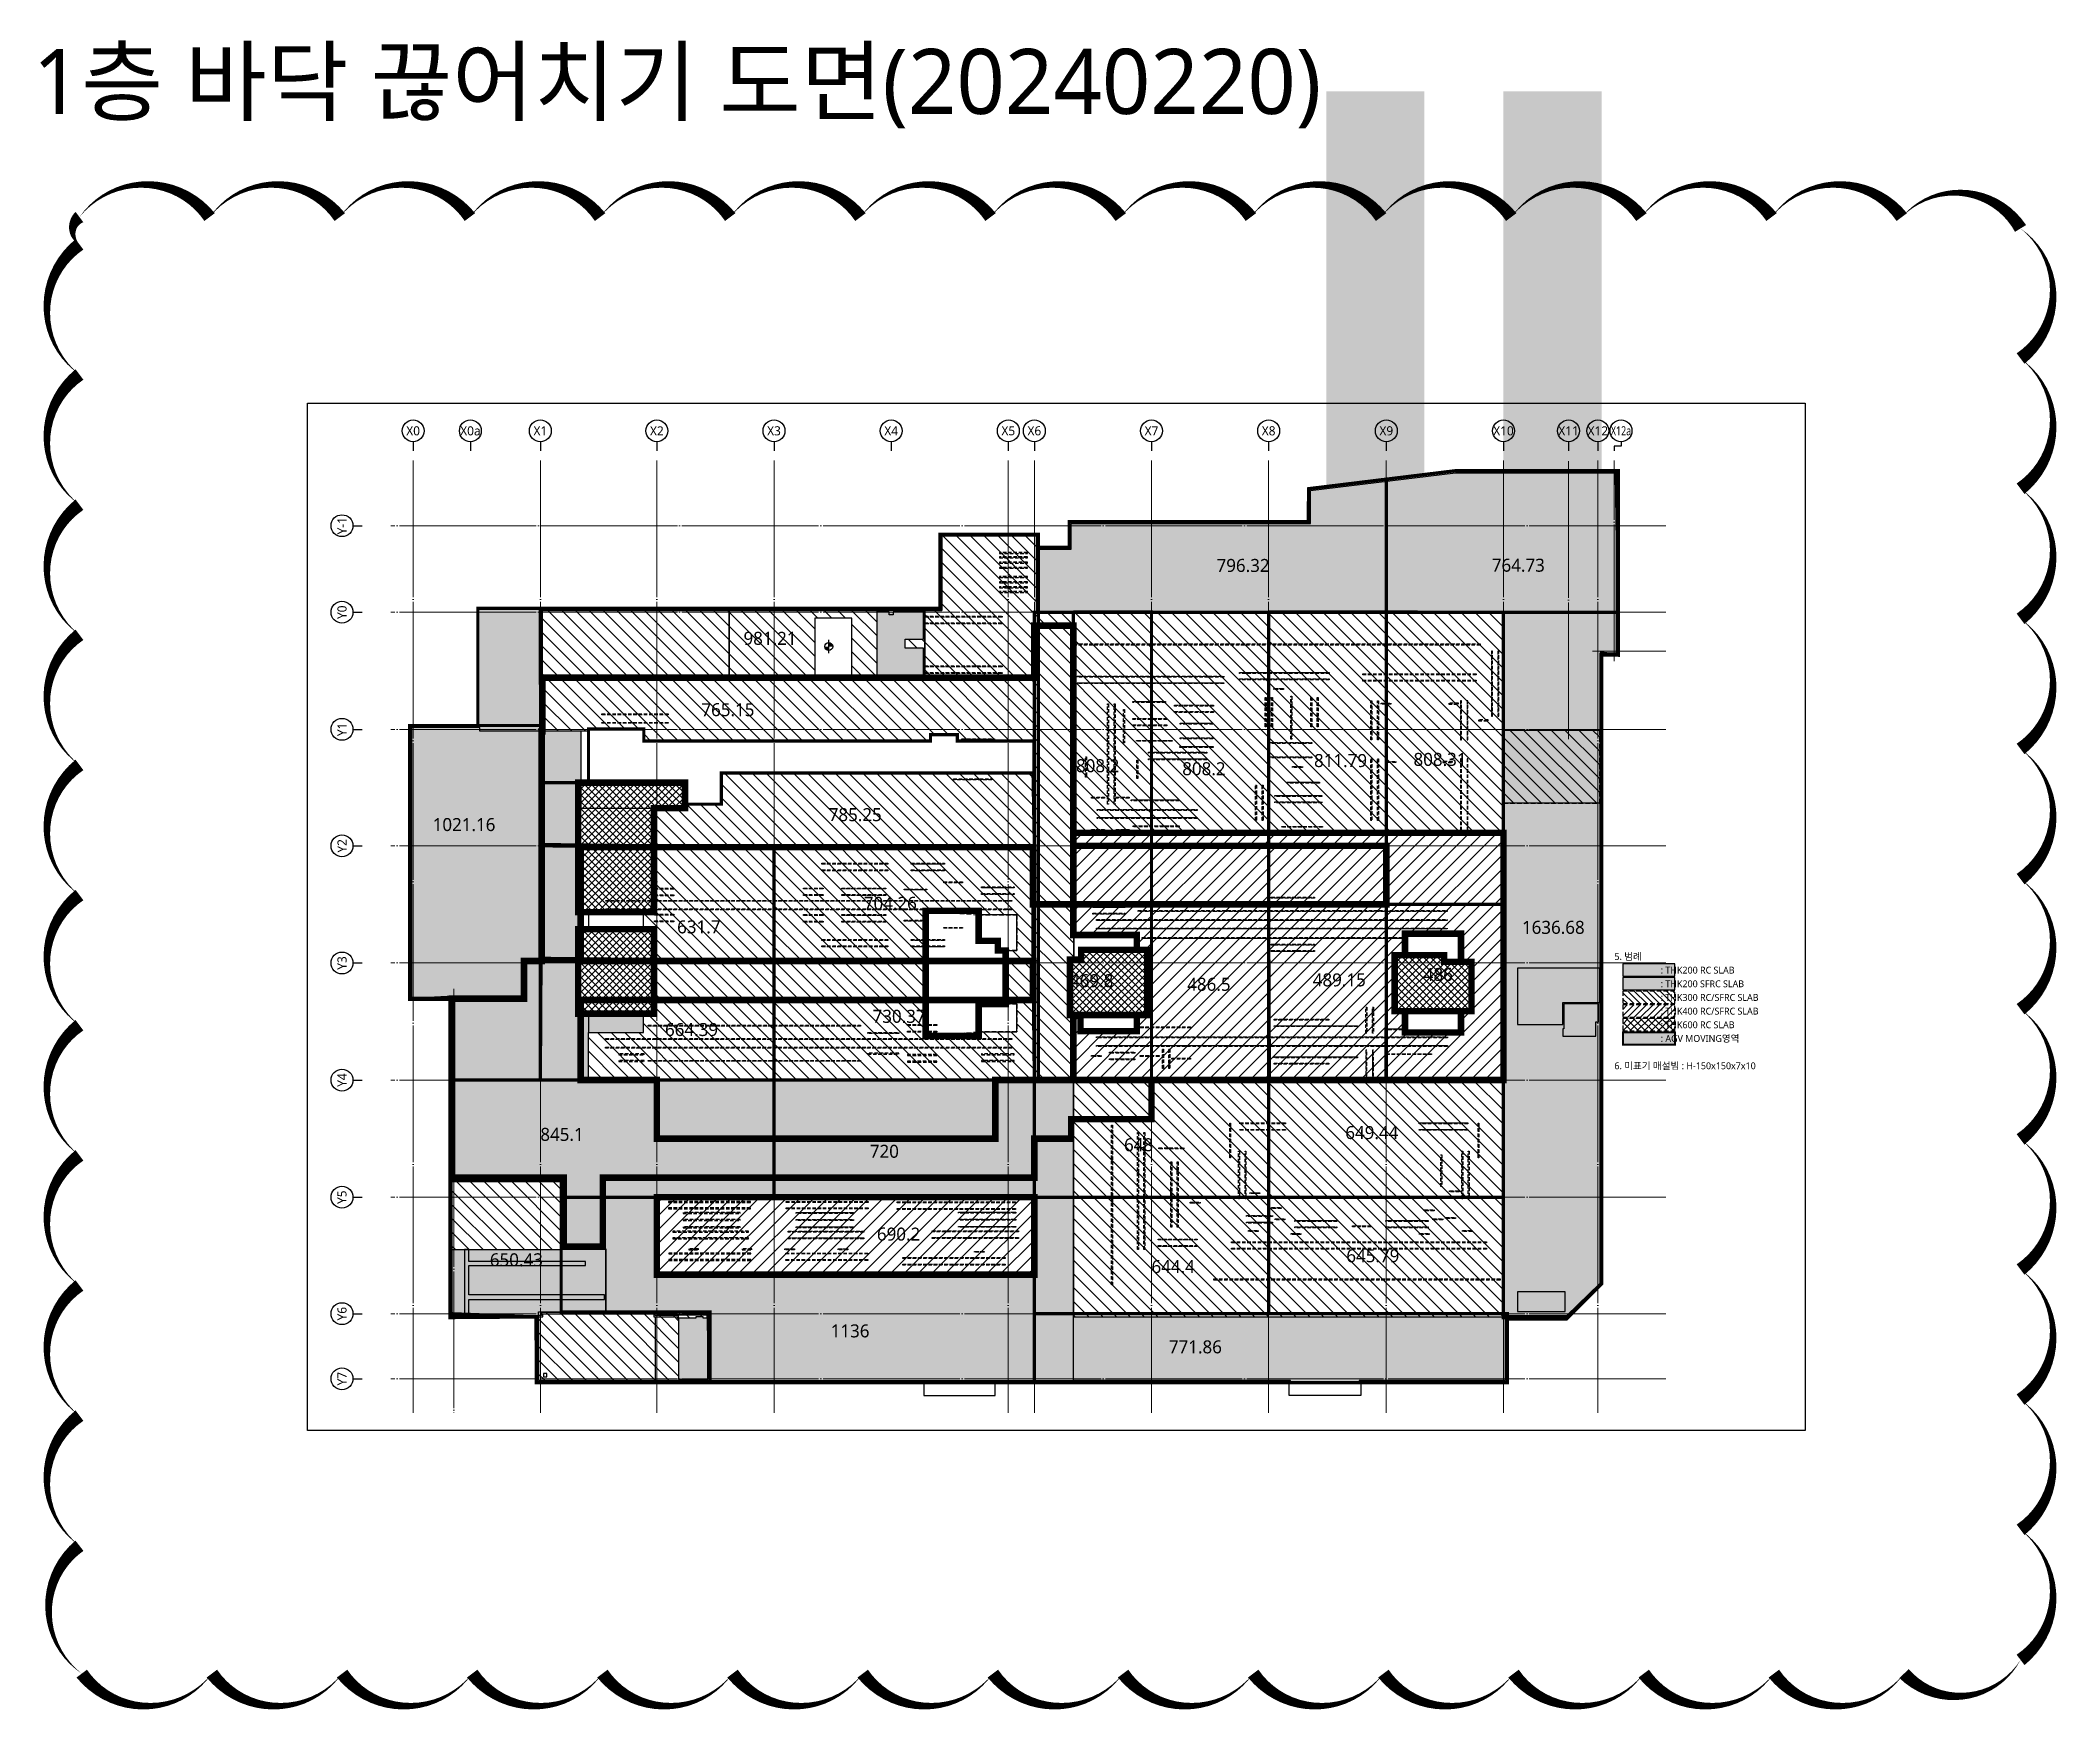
# Model space of a CAD drawing. Header units: millimetres. Extents: x -17369 to 294000, y -718917 to 220315.
# Drawn here: x -17369 to 292882, y -718917 to -461914 of the extents above; entities that cross this region are included whole.
import ezdxf
from ezdxf.enums import TextEntityAlignment as Align

# ---------------------------------------------------------------- set-up
doc = ezdxf.new("R2010")
doc.units = ezdxf.units.MM
doc.header["$LTSCALE"] = 350
for name, pattern in [('CEN', [62, 60, -1, 0, -1]), ('H1', [1, 0.5, -0.5]), ('H12', [3, 2, -1]), ('X-200-S-COL$0$CEN', [62, 60, -1, 0, -1]), ('X-200-S-COL$0$HID', [2.3, 1.5, -0.8])]:
    doc.linetypes.add(name, pattern=pattern)
for name, color, linetype in [('0-THK200 RC SLAB영역', 51, 'H12'), ('0-THK200 SFRC SLAB영역', 211, 'H12'), ('0-THK300 RC SFRC SLAB영역', 2, 'H12'), ('0-THK400 RC SLAB영역', 4, 'H12'), ('0-THK600 RC SLAB영역', 7, 'H12'), ('0-하중영역-AGV', 1, 'H1'), ('0..구간별 면적', 224, 'H12'), ('0_RC-SLAB', 7, 'Continuous'), ('0_SFRC-SLAB', 3, 'Continuous'), ('@@끊어치기', 255, 'H12'), ('Bubble', 3, 'Continuous'), ('X-200-S-COL$0$Cen', 1, 'X-200-S-COL$0$CEN'), ('X-200-S-COL$0$H-매설빔(150x150)', 2, 'Continuous'), ('X-200-S-COL$0$H-매설빔(200x200)', 250, 'Continuous')]:
    doc.layers.add(name, color=color, linetype=linetype)
doc.styles.add('맑은고딕', font='malgun.ttf')
pattern_1 = [(45, (-5e-10, -323453.8), (-1060.66, 1060.66), [])]
pattern_2 = [(45, (-6e-10, -707246.25), (-538.8154, 538.8154), []), (135, (-6e-10, -707246.25), (-538.8154, -538.8154), [])]
pattern_3 = [(135, (-5e-10, -323453.8), (-1060.66, -1060.66), [])]

msp = doc.modelspace()

# ---------------------------------------------------------------- texts
at = {"style": '맑은고딕'}
for s, p in [('5. 범례', (224477.8, -602707.2)), ('                    : THK200 RC SLAB', (224477.8, -604807.2)), ('                    : THK200 SFRC SLAB', (224477.8, -606907.2)), ('                    : THK300 RC/SFRC SLAB', (224477.8, -609007.2)), ('                    : THK400 RC/SFRC SLAB', (224477.8, -611107.2)), ('                    : THK600 RC SLAB', (224477.8, -613207.2)), ('                    : AGV MOVING영역', (224477.8, -615307.2)), ('6. 미표기 매설빔 : H-150x150x7x10', (224477.8, -619507.2))]:
    msp.add_text(s, height=1050, dxfattribs=at).set_placement(p, align=Align.MIDDLE_LEFT)
at = {"layer": '@@끊어치기', "style": '맑은고딕'}
for s, p in [('796.32', (163345.6, -543609.4)), ('764.73', (205637.4, -543573)), ('981.21', (90662.9, -554812.7)), ('765.15', (84196.5, -565779.1)), ('808.2', (141750.3, -574392.7)), ('808.2', (158070.8, -574851)), ('811.79', (178323.4, -573593.3)), ('808.31', (193609, -573420.2)), ('785.25', (103757.4, -581909.4)), ('1021.16', (42907.7, -583431.1)), ('704.26', (109149.6, -595528.6)), ('631.7', (80467.7, -599158.1)), ('1636.68', (210271.3, -599230.9)), ('486', (195190.5, -606472.8)), ('469.8', (140835, -607428.6)), ('486.5', (158835.6, -607983.1)), ('489.15', (178131, -607301.3)), ('730.37', (110495.6, -612899.5)), ('664.39', (78608.6, -614933.6)), ('845.1', (59450, -631044)), ('649.44', (183129.3, -630766.9)), ('720', (110069.3, -633645.2)), ('648', (149131.3, -632640.2)), ('690.2', (111163.4, -646371.2)), ('650.43', (51689.7, -650322.3)), ('645.79', (183287, -649698)), ('644.4', (153350, -651365.6)), ('1136', (104059.9, -661248.2)), ('771.86', (156020, -663700.7))]:
    msp.add_text(s, height=2000, dxfattribs=at).set_placement(p)
at = {"layer": '@@끊어치기', "insert": (-18528.4, -463221.4), "char_height": 10000, "width": 484808.742, "attachment_point": 1, "style": '맑은고딕'}
msp.add_mtext('1층 바닥 끊어치기 도면(20240220)', dxfattribs=at)
at = {"layer": 'Bubble', "color": 2, "style": '맑은고딕'}
for s, p in [('X0', (39900, -521920.4)), ('X0a', (48700, -521920.4)), ('X1', (59450, -521920.4)), ('X2', (77350, -521920.4)), ('X3', (95350, -521920.4)), ('X4', (113350, -521920.4)), ('X5', (131350, -521920.4)), ('X6', (135350, -521920.4)), ('X7', (153350, -521920.4)), ('X8', (171350, -521920.4)), ('X9', (189430, -521920.4)), ('X10', (207430, -521920.4)), ('X11', (217430, -521920.4)), ('X12', (221930, -521920.4))]:
    msp.add_text(s, height=1400, dxfattribs=at).set_placement(p, align=Align.MIDDLE)
at = {"layer": 'Bubble', "color": 2, "style": '맑은고딕', "width": 0.75}
msp.add_text('X12a', height=1400, dxfattribs=at).set_placement((225490, -521920.4), align=Align.MIDDLE)
at = {"layer": 'Bubble', "color": 2, "style": '맑은고딕'}
for s, p in [('Y-1', (28973.5, -536503.6)), ('Y0', (28973.5, -549803.6)), ('Y1', (28973.5, -567803.6)), ('Y2', (28973.5, -585703.6)), ('Y3', (28973.5, -603703.6)), ('Y4', (28973.5, -621703.6)), ('Y5', (28973.5, -639703.6)), ('Y6', (28973.5, -657603.6)), ('Y7', (28973.5, -667603.6))]:
    msp.add_text(s, height=1400, rotation=90, dxfattribs=at).set_placement(p, align=Align.MIDDLE)

# ---------------------------------------------------------------- blocks, each defined once
blk = doc.blocks.new('X-200-S-COL$0$ZONE#1 BEAM')
at = {"layer": 'X-200-S-COL$0$H-매설빔(150x150)', "color": 0, "linetype": 'ByBlock', "lineweight": -2}
for p, q in [((41150, 17300), (53035, 17300)), ((41150, 16300), (53035, 16300)), ((41150, 9675), (53035, 9675)), ((41150, 8675), (53035, 8675)), ((-8445, 2305), (1755, 2305)), ((-8445, 1005), (1755, 1005)), ((46875, -1550), (51875, -1550)), ((51875, -1550), (46875, -1550)), ((45590, -7670), (51490, -7670)), ((25370, -20650), (35500, -20650)), ((25370, -21650), (35500, -21650)), ((39070, -20650), (44200, -20650)), ((39070, -21650), (44200, -21650)), ((-380, -24500), (2620, -24500)), ((22550, -24455), (25550, -24455)), ((28405, -24455), (35200, -24455)), ((38025, -24610), (41505, -24610)), ((44080, -23500), (46965, -23500)), ((49905, -24300), (54905, -24300)), ((-7850, -26350), (54550, -26350)), ((-7850, -27650), (54550, -27650)), ((-380, -25500), (2620, -25500)), ((22550, -25455), (25550, -25455)), ((28405, -25455), (35200, -25455)), ((49905, -25300), (54905, -25300)), ((-380, -28500), (2620, -28500)), ((-380, -29500), (2620, -29500)), ((22550, -28545), (25550, -28545)), ((22550, -29545), (25550, -29545)), ((28405, -28545), (35200, -28545)), ((28405, -29545), (35200, -29545)), ((38025, -29390), (41505, -29390)), ((44080, -30500), (46965, -30500)), ((25370, -32350), (35500, -32350)), ((25370, -33350), (35500, -33350)), ((39070, -32350), (44200, -32350)), ((39070, -33350), (44200, -33350)), ((-1335, -45555), (31275, -45555)), ((38500, -45450), (43000, -45450)), ((38500, -46450), (43000, -46450)), ((-7875, -47600), (54525, -47600)), ((-7875, -48900), (54525, -48900)), ((32410, -46650), (37170, -46650)), ((-5855, -49950), (-1955, -49950)), ((-5855, -50950), (-1955, -50950)), ((-1335, -50940), (31275, -50940)), ((32410, -49850), (37170, -49850)), ((38500, -50050), (43000, -50050)), ((38500, -51050), (43000, -51050)), ((49880, -49950), (54880, -49950)), ((49880, -50950), (54880, -50950))]:
    blk.add_line(p, q, dxfattribs=at)
for points in [[(53035, 17375), (53035, 17225), (41150, 17225), (41150, 17375)], [(53035, 16375), (53035, 16225), (41150, 16225), (41150, 16375)], [(53035, 9750), (53035, 9600), (41150, 9600), (41150, 9750)], [(53035, 8750), (53035, 8600), (41150, 8600), (41150, 8750)], [(1755, 2380), (1755, 2230), (-8445, 2230), (-8445, 2380)], [(1755, 1080), (1755, 930), (-8445, 930), (-8445, 1080)], [(51875, -1475), (51875, -1625), (46875, -1625), (46875, -1475)], [(51490, -7595), (51490, -7745), (45590, -7745), (45590, -7595)], [(35500, -20575), (35500, -20725), (25370, -20725), (25370, -20575)], [(35500, -21575), (35500, -21725), (25370, -21725), (25370, -21575)], [(44200, -20575), (44200, -20725), (39070, -20725), (39070, -20575)], [(44200, -21575), (44200, -21725), (39070, -21725), (39070, -21575)], [(2620, -24425), (2620, -24575), (-380, -24575), (-380, -24425)], [(25550, -24380), (25550, -24530), (22550, -24530), (22550, -24380)], [(35200, -24380), (35200, -24530), (28405, -24530), (28405, -24380)], [(41505, -24535), (41505, -24685), (38025, -24685), (38025, -24535)], [(46965, -23425), (46965, -23575), (44080, -23575), (44080, -23425)], [(54905, -24225), (54905, -24375), (49905, -24375), (49905, -24225)], [(54550, -26275), (54550, -26425), (-7850, -26425), (-7850, -26275)], [(54550, -27575), (54550, -27725), (-7850, -27725), (-7850, -27575)], [(2620, -25425), (2620, -25575), (-380, -25575), (-380, -25425)], [(25550, -25380), (25550, -25530), (22550, -25530), (22550, -25380)], [(35200, -25380), (35200, -25530), (28405, -25530), (28405, -25380)], [(54905, -25225), (54905, -25375), (49905, -25375), (49905, -25225)], [(2620, -28425), (2620, -28575), (-380, -28575), (-380, -28425)], [(2620, -29425), (2620, -29575), (-380, -29575), (-380, -29425)], [(25550, -28470), (25550, -28620), (22550, -28620), (22550, -28470)], [(25550, -29470), (25550, -29620), (22550, -29620), (22550, -29470)], [(35200, -28470), (35200, -28620), (28405, -28620), (28405, -28470)], [(35200, -29470), (35200, -29620), (28405, -29620), (28405, -29470)], [(41505, -29315), (41505, -29465), (38025, -29465), (38025, -29315)], [(46965, -30425), (46965, -30575), (44080, -30575), (44080, -30425)], [(35500, -32275), (35500, -32425), (25370, -32425), (25370, -32275)], [(35500, -33275), (35500, -33425), (25370, -33425), (25370, -33275)], [(44200, -32275), (44200, -32425), (39070, -32425), (39070, -32275)], [(44200, -33275), (44200, -33425), (39070, -33425), (39070, -33275)], [(31275, -45480), (31275, -45630), (-1335, -45630), (-1335, -45480)], [(43000, -45375), (43000, -45525), (38500, -45525), (38500, -45375)], [(43000, -46375), (43000, -46525), (38500, -46525), (38500, -46375)], [(54525, -47525), (54525, -47675), (-7875, -47675), (-7875, -47525)], [(54525, -48825), (54525, -48975), (-7875, -48975), (-7875, -48825)], [(37170, -46575), (37170, -46725), (32410, -46725), (32410, -46575)], [(-1955, -50025), (-1955, -49875), (-5855, -49875), (-5855, -50025)], [(-1955, -51025), (-1955, -50875), (-5855, -50875), (-5855, -51025)], [(31275, -50865), (31275, -51015), (-1335, -51015), (-1335, -50865)], [(37170, -49925), (37170, -49775), (32410, -49775), (32410, -49925)], [(43000, -50125), (43000, -49975), (38500, -49975), (38500, -50125)], [(43000, -51125), (43000, -50975), (38500, -50975), (38500, -51125)], [(54880, -50025), (54880, -49875), (49880, -49875), (49880, -50025)], [(54880, -51025), (54880, -50875), (49880, -50875), (49880, -51025)]]:
    blk.add_lwpolyline(points, close=True, dxfattribs=at)
blk = doc.blocks.new('X-200-S-COL$0$ZONE#4 BEAM')
at = {"layer": 'X-200-S-COL$0$H-매설빔(150x150)', "color": 0, "linetype": 'ByBlock', "lineweight": -2}
for p, q in [((1775, -730), (14375, -730)), ((1775, -1730), (14375, -1730)), ((4025, -2415), (12825, -2415)), ((32475, -730), (19875, -730)), ((32475, -1730), (19875, -1730)), ((30225, -2415), (21425, -2415)), ((55100, -805), (36900, -805)), ((55100, -1805), (36900, -1805)), ((55165, -2355), (46365, -2355)), ((2470, -5300), (14070, -5300)), ((4025, -3515), (12825, -3515)), ((4025, -4615), (12825, -4615)), ((31780, -5300), (20180, -5300)), ((30225, -3515), (21425, -3515)), ((30225, -4615), (21425, -4615)), ((55570, -5250), (42320, -5250)), ((55165, -3455), (46365, -3455)), ((55165, -4555), (46365, -4555)), ((1825, -8650), (14425, -8650)), ((2470, -6300), (14070, -6300)), ((4905, -8000), (6405, -8000)), ((13100, -8000), (14600, -8000)), ((21150, -8000), (19650, -8000)), ((32425, -8650), (19825, -8650)), ((31780, -6300), (20180, -6300)), ((29345, -8000), (27845, -8000)), ((55570, -6250), (42320, -6250)), ((50300, -8395), (48800, -8395)), ((1825, -9650), (14425, -9650)), ((32425, -9650), (19825, -9650)), ((53515, -9355), (37785, -9355)), ((53515, -10355), (37785, -10355))]:
    blk.add_line(p, q, dxfattribs=at)
for points in [[(14375, -805), (14375, -655), (1775, -655), (1775, -805)], [(14375, -1805), (14375, -1655), (1775, -1655), (1775, -1805)], [(12825, -2490), (12825, -2340), (4025, -2340), (4025, -2490)], [(19875, -805), (19875, -655), (32475, -655), (32475, -805)], [(19875, -1805), (19875, -1655), (32475, -1655), (32475, -1805)], [(21425, -2490), (21425, -2340), (30225, -2340), (30225, -2490)], [(36900, -880), (36900, -730), (55100, -730), (55100, -880)], [(36900, -1880), (36900, -1730), (55100, -1730), (55100, -1880)], [(46365, -2430), (46365, -2280), (55165, -2280), (55165, -2430)], [(14070, -5375), (14070, -5225), (2470, -5225), (2470, -5375)], [(12825, -3590), (12825, -3440), (4025, -3440), (4025, -3590)], [(12825, -4690), (12825, -4540), (4025, -4540), (4025, -4690)], [(20180, -5375), (20180, -5225), (31780, -5225), (31780, -5375)], [(21425, -3590), (21425, -3440), (30225, -3440), (30225, -3590)], [(21425, -4690), (21425, -4540), (30225, -4540), (30225, -4690)], [(42320, -5325), (42320, -5175), (55570, -5175), (55570, -5325)], [(42320, -6325), (42320, -6175), (55570, -6175), (55570, -6325)], [(46365, -3530), (46365, -3380), (55165, -3380), (55165, -3530)], [(46365, -4630), (46365, -4480), (55165, -4480), (55165, -4630)], [(14425, -8725), (14425, -8575), (1825, -8575), (1825, -8725)], [(14070, -6375), (14070, -6225), (2470, -6225), (2470, -6375)], [(6405, -8075), (6405, -7925), (4905, -7925), (4905, -8075)], [(14600, -8075), (14600, -7925), (13100, -7925), (13100, -8075)], [(19650, -8075), (19650, -7925), (21150, -7925), (21150, -8075)], [(19825, -8725), (19825, -8575), (32425, -8575), (32425, -8725)], [(20180, -6375), (20180, -6225), (31780, -6225), (31780, -6375)], [(27845, -8075), (27845, -7925), (29345, -7925), (29345, -8075)], [(37785, -9430), (37785, -9280), (53515, -9280), (53515, -9430)], [(48800, -8470), (48800, -8320), (50300, -8320), (50300, -8470)], [(14425, -9725), (14425, -9575), (1825, -9575), (1825, -9725)], [(19825, -9725), (19825, -9575), (32425, -9575), (32425, -9725)], [(37785, -10430), (37785, -10280), (53515, -10280), (53515, -10430)]]:
    blk.add_lwpolyline(points, close=True, dxfattribs=at)
blk = doc.blocks.new('X-200-S-COL$0$ZONE#5_BEAM')
at = {"layer": 'X-200-S-COL$0$H-매설빔(150x150)', "color": 0, "linetype": 'ByBlock', "lineweight": -2}
for p, q in [((-2090, -17040), (-2090, 960)), ((-1090, -17040), (-1090, 960)), ((12090, -2935), (12090, 2355)), ((20595, 2355), (13595, 2355)), ((20595, 1355), (13595, 1355)), ((48630, 2355), (41130, 2355)), ((48630, 1355), (41130, 1355)), ((50245, 2355), (50245, -2935)), ((1120, -1480), (4975, -1480)), ((13445, -9270), (13445, -1905)), ((14445, -9270), (14445, -1905)), ((17940, -7375), (17940, -2485)), ((44530, -7375), (44530, -2485)), ((47740, -1910), (47740, -9275)), ((48740, -1910), (48740, -9275)), ((3040, -3580), (3040, -13580)), ((4040, -3580), (4040, -13580)), ((16635, -8380), (15135, -8380)), ((47224, -8080), (45724, -8080)), ((5955, -9845), (7455, -9845)), ((18580, -11910), (14580, -11910)), ((19945, -10660), (18445, -10660)), ((20485, -12410), (18985, -12410)), ((43420, -11025), (41920, -11025)), ((44745, -12410), (43245, -12410)), ((46695, -12205), (45195, -12205)), ((1010, -15500), (7010, -15500)), ((18580, -12910), (14580, -12910)), ((16410, -14200), (14910, -14200)), ((22965, -14675), (21465, -14675)), ((28500, -12640), (22000, -12640)), ((28500, -13640), (22000, -13640)), ((33725, -13465), (30875, -13465)), ((42515, -12640), (36015, -12640)), ((42515, -13640), (36015, -13640)), ((42665, -14675), (41165, -14675)), ((49275, -14200), (47775, -14200)), ((1010, -16500), (7010, -16500)), ((51475, -15915), (12300, -15915)), ((51475, -16915), (12300, -16915))]:
    blk.add_line(p, q, dxfattribs=at)
for points in [[(-2165, 960), (-2015, 960), (-2015, -17040), (-2165, -17040)], [(-1165, 960), (-1015, 960), (-1015, -17040), (-1165, -17040)], [(12015, 2355), (12165, 2355), (12165, -2935), (12015, -2935)], [(13595, 2280), (13595, 2430), (20595, 2430), (20595, 2280)], [(13595, 1280), (13595, 1430), (20595, 1430), (20595, 1280)], [(41130, 2280), (41130, 2430), (48630, 2430), (48630, 2280)], [(41130, 1280), (41130, 1430), (48630, 1430), (48630, 1280)], [(50320, -2935), (50170, -2935), (50170, 2355), (50320, 2355)], [(4975, -1405), (4975, -1555), (1120, -1555), (1120, -1405)], [(13370, -1905), (13520, -1905), (13520, -9270), (13370, -9270)], [(14370, -1905), (14520, -1905), (14520, -9270), (14370, -9270)], [(17865, -2485), (18015, -2485), (18015, -7375), (17865, -7375)], [(44455, -2485), (44605, -2485), (44605, -7375), (44455, -7375)], [(47815, -9275), (47665, -9275), (47665, -1910), (47815, -1910)], [(48815, -9275), (48665, -9275), (48665, -1910), (48815, -1910)], [(3115, -13580), (2965, -13580), (2965, -3580), (3115, -3580)], [(4115, -13580), (3965, -13580), (3965, -3580), (4115, -3580)], [(15135, -8455), (15135, -8305), (16635, -8305), (16635, -8455)], [(45790, -8155), (45790, -8005), (47290, -8005), (47290, -8155)], [(7455, -9770), (7455, -9920), (5955, -9920), (5955, -9770)], [(14580, -11985), (14580, -11835), (18580, -11835), (18580, -11985)], [(18445, -10735), (18445, -10585), (19945, -10585), (19945, -10735)], [(18985, -12485), (18985, -12335), (20485, -12335), (20485, -12485)], [(41920, -11100), (41920, -10950), (43420, -10950), (43420, -11100)], [(43245, -12485), (43245, -12335), (44745, -12335), (44745, -12485)], [(45195, -12280), (45195, -12130), (46695, -12130), (46695, -12280)], [(7010, -15425), (7010, -15575), (1010, -15575), (1010, -15425)], [(14580, -12985), (14580, -12835), (18580, -12835), (18580, -12985)], [(14910, -14275), (14910, -14125), (16410, -14125), (16410, -14275)], [(21465, -14750), (21465, -14600), (22965, -14600), (22965, -14750)], [(22000, -12715), (22000, -12565), (28500, -12565), (28500, -12715)], [(22000, -13715), (22000, -13565), (28500, -13565), (28500, -13715)], [(30875, -13540), (30875, -13390), (33725, -13390), (33725, -13540)], [(36015, -12715), (36015, -12565), (42515, -12565), (42515, -12715)], [(36015, -13715), (36015, -13565), (42515, -13565), (42515, -13715)], [(41165, -14750), (41165, -14600), (42665, -14600), (42665, -14750)], [(47775, -14275), (47775, -14125), (49275, -14125), (49275, -14275)], [(7010, -16425), (7010, -16575), (1010, -16575), (1010, -16425)], [(12300, -15990), (12300, -15840), (51475, -15840), (51475, -15990)], [(12300, -16990), (12300, -16840), (51475, -16840), (51475, -16990)]]:
    blk.add_lwpolyline(points, close=True, dxfattribs=at)
at = {"layer": 'X-200-S-COL$0$H-매설빔(200x200)', "color": 0, "linetype": 'ByBlock', "lineweight": -2}
for p, q in [((-6065, -22455), (-6065, 2095)), ((53550, -21650), (9600, -21650))]:
    blk.add_line(p, q, dxfattribs=at)
for points in [[(-6165, 2095), (-5965, 2095), (-5965, -22455), (-6165, -22455)], [(9600, -21750), (9600, -21550), (53550, -21550), (53550, -21750)]]:
    blk.add_lwpolyline(points, close=True, dxfattribs=at)
blk = doc.blocks.new('X-200-S-COL$0$ZONE#3 BEAM')
at = {"layer": 'X-200-S-COL$0$H-매설빔(150x150)', "color": 0, "linetype": 'ByBlock', "lineweight": -2}
for p, q in [((-17670, 10055), (-11020, 10055)), ((-45110, 8600), (-40145, 8600)), ((-45110, 7600), (-40145, 7600)), ((-44545, 6595), (9355, 6595)), ((-38120, 8000), (9355, 8000)), ((-17670, 9055), (-11020, 9055)), ((-44545, 5295), (9355, 5295)), ((-37520, 3835), (2770, 3835)), ((-17670, 2835), (-11020, 2835)), ((-17670, 1835), (-11020, 1835)), ((-8825, -8715), (-17245, -8715)), ((-3055, -6800), (-3055, -10800)), ((-2055, -6800), (-2055, -10800)), ((9380, -11450), (-44520, -11450)), ((-37805, -9890), (-30075, -9890)), ((-4415, -9715), (-17245, -9715)), ((2445, -10180), (40, -10180)), ((-43790, -14300), (-45290, -14300)), ((9380, -12750), (-44520, -12750)), ((-38635, -13800), (-42535, -13800)), ((-38635, -14800), (-42535, -14800)), ((-34900, -14310), (-37805, -14310)), ((-34315, -13235), (-34315, -16235)), ((-33315, -13235), (-33315, -16235)), ((-30075, -14700), (-32965, -14700)), ((-4415, -14485), (-17245, -14485)), ((-8825, -15485), (-17245, -15485)), ((-3055, -17400), (-3055, -13400)), ((-2055, -17400), (-2055, -13400)), ((6950, -14015), (40, -14015))]:
    blk.add_line(p, q, dxfattribs=at)
for points in [[(-11020, 10130), (-11020, 9980), (-17670, 9980), (-17670, 10130)], [(-40145, 8675), (-40145, 8525), (-45110, 8525), (-45110, 8675)], [(-40145, 7675), (-40145, 7525), (-45110, 7525), (-45110, 7675)], [(9355, 6670), (9355, 6520), (-44545, 6520), (-44545, 6670)], [(9355, 8075), (9355, 7925), (-38120, 7925), (-38120, 8075)], [(-11020, 9130), (-11020, 8980), (-17670, 8980), (-17670, 9130)], [(9355, 5370), (9355, 5220), (-44545, 5220), (-44545, 5370)], [(2770, 3910), (2770, 3760), (-37520, 3760), (-37520, 3910)], [(-11020, 2910), (-11020, 2760), (-17670, 2760), (-17670, 2910)], [(-11020, 1910), (-11020, 1760), (-17670, 1760), (-17670, 1910)], [(-17245, -8790), (-17245, -8640), (-8825, -8640), (-8825, -8790)], [(-2980, -10800), (-3130, -10800), (-3130, -6800), (-2980, -6800)], [(-1980, -10800), (-2130, -10800), (-2130, -6800), (-1980, -6800)], [(-44520, -11525), (-44520, -11375), (9380, -11375), (9380, -11525)], [(-30075, -9815), (-30075, -9965), (-37805, -9965), (-37805, -9815)], [(-17245, -9790), (-17245, -9640), (-4415, -9640), (-4415, -9790)], [(40, -10255), (40, -10105), (2445, -10105), (2445, -10255)], [(-45290, -14375), (-45290, -14225), (-43790, -14225), (-43790, -14375)], [(-44520, -12825), (-44520, -12675), (9380, -12675), (9380, -12825)], [(-42535, -13875), (-42535, -13725), (-38635, -13725), (-38635, -13875)], [(-42535, -14875), (-42535, -14725), (-38635, -14725), (-38635, -14875)], [(-37805, -14385), (-37805, -14235), (-34900, -14235), (-34900, -14385)], [(-34240, -16235), (-34390, -16235), (-34390, -13235), (-34240, -13235)], [(-33240, -16235), (-33390, -16235), (-33390, -13235), (-33240, -13235)], [(-32965, -14775), (-32965, -14625), (-30075, -14625), (-30075, -14775)], [(-17245, -14560), (-17245, -14410), (-4415, -14410), (-4415, -14560)], [(-17245, -15560), (-17245, -15410), (-8825, -15410), (-8825, -15560)], [(-2980, -13400), (-3130, -13400), (-3130, -17400), (-2980, -17400)], [(-1980, -13400), (-2130, -13400), (-2130, -17400), (-1980, -17400)], [(40, -14090), (40, -13940), (6950, -13940), (6950, -14090)]]:
    blk.add_lwpolyline(points, close=True, dxfattribs=at)
blk = doc.blocks.new('X-200-S-COL$0$ZONE#2 BEAM')
at = {"layer": 'X-200-S-COL$0$H-매설빔(150x150)', "color": 0, "linetype": 'ByBlock', "lineweight": -2}
for p, q in [((-1780.005995, -15989.989618), (-1780, -5989.991342)), ((-780.005995, -15989.989618), (-780, -5989.991342)), ((-42975, -9900), (-65475, -9900)), ((-42975, -10900), (-65475, -10900)), ((-26755, -9325), (-40580, -9325)), ((-26755, -10325), (-40580, -10325)), ((-33795, -11795), (-35295, -11795)), ((-4190, -9530), (-21625, -9530)), ((-4190, -10530), (-21625, -10530)), ((-60740, -14095), (-60740, -29510)), ((-59740, -14095), (-59740, -29510)), ((-58280, -14950), (-58280, -20055)), ((-51940, -13770), (-56950, -13770)), ((-44550, -14340), (-50550, -14340)), ((-44550, -15340), (-50550, -15340)), ((-36555, -17590), (-36555, -13090)), ((-35555, -17590), (-35555, -13090)), ((-32570, -19495), (-32570, -12910)), ((-29535, -17590), (-29535, -13090)), ((-28535, -17590), (-28535, -13090)), ((-20285, -19595), (-20285, -13595)), ((-19285, -19595), (-19285, -13595)), ((-17300, -14050), (-18800, -14050)), ((-8410, -14050), (-6910, -14050)), ((-6525, -19595), (-6525, -13595)), ((-5525, -19595), (-5525, -13595)), ((-51720, -16390), (-56970, -16390)), ((-51720, -17390), (-56970, -17390)), ((-44665, -17110), (-49665, -17110)), ((-3845, -16630), (-2345, -16630)), ((-50885, -19760), (-56390, -19760)), ((-45570, -21590), (-54515, -21590)), ((-44625, -20690), (-49745, -20690)), ((-44665, -19380), (-49665, -19380)), ((-29440, -20100), (-36030, -20100)), ((-64160, -22225), (-64160, -25350)), ((-56270, -22725), (-56270, -25550)), ((-45570, -22590), (-54515, -22590)), ((-29440, -22305), (-36030, -22305)), ((-30895, -23795), (-32395, -23795)), ((-20285, -32020), (-20285, -22520)), ((-19285, -32020), (-19285, -22520)), ((-16515, -23020), (-18015, -23020)), ((-9320, -23020), (-7820, -23020)), ((-6525, -33520), (-6525, -22520)), ((-5525, -33520), (-5525, -22520)), ((-38010, -26575), (-38010, -32010)), ((-37010, -26575), (-37010, -32010)), ((-28260, -26175), (-33285, -26175)), ((-61305, -28500), (-63305, -28500)), ((-47040, -30410), (-62440, -30410)), ((-57525, -28500), (-59525, -28500)), ((-49830, -28900), (-57205, -28900)), ((-27890, -28230), (-35105, -28230)), ((-27890, -29230), (-35105, -29230)), ((-61305, -33460), (-63305, -33460)), ((-47040, -31610), (-62440, -31610)), ((-57525, -33460), (-59525, -33460)), ((-49830, -32880), (-56890, -32880)), ((-27780, -32980), (-34035, -32980))]:
    blk.add_line(p, q, dxfattribs=at)
for points in [[(-1705, -5989.991342), (-1855, -5989.991342), (-1855.005995, -15989.989618), (-1705.005995, -15989.989618)], [(-705, -5989.991342), (-855, -5989.991342), (-855.005995, -15989.989618), (-705.005995, -15989.989618)], [(-40580, -9400), (-40580, -9250), (-26755, -9250), (-26755, -9400)], [(-65475, -9975), (-65475, -9825), (-42975, -9825), (-42975, -9975)], [(-65475, -10975), (-65475, -10825), (-42975, -10825), (-42975, -10975)], [(-40580, -10400), (-40580, -10250), (-26755, -10250), (-26755, -10400)], [(-35295, -11870), (-35295, -11720), (-33795, -11719.703279), (-33795, -11869.703279)], [(-21625, -9605), (-21625, -9455), (-4190, -9455), (-4190, -9605)], [(-21625, -10605), (-21625, -10455), (-4190, -10455), (-4190, -10605)], [(-60665, -29510), (-60815, -29510), (-60815, -14095), (-60665, -14095)], [(-59665, -29510), (-59815, -29510), (-59815, -14095), (-59665, -14095)], [(-58205, -20055), (-58355, -20055), (-58355, -14950), (-58205, -14950)], [(-56950, -13845), (-56950, -13695), (-51940, -13695), (-51940, -13845)], [(-50550, -14415), (-50550, -14265), (-44550, -14265), (-44550, -14415)], [(-50550, -15415), (-50550, -15265), (-44550, -15265), (-44550, -15415)], [(-36630, -13090), (-36480, -13090), (-36480, -17590), (-36630, -17590)], [(-35630, -13090), (-35480, -13090), (-35480, -17590), (-35630, -17590)], [(-32645, -12910), (-32495, -12910), (-32495, -19495), (-32645, -19495)], [(-29610, -13090), (-29460, -13090), (-29460, -17590), (-29610, -17590)], [(-28610, -13090), (-28460, -13090), (-28460, -17590), (-28610, -17590)], [(-20360, -13595), (-20210, -13595), (-20210, -19595), (-20360, -19595)], [(-19360, -13595), (-19210, -13595), (-19210, -19595), (-19360, -19595)], [(-18800, -14125), (-18800, -13975), (-17300, -13975), (-17300, -14125)], [(-6910, -14125), (-6910, -13975), (-8410, -13975), (-8410, -14125)], [(-6450, -13595), (-6600, -13595), (-6600, -19595), (-6450, -19595)], [(-5450, -13595), (-5600, -13595), (-5600, -19595), (-5450, -19595)], [(-56970, -16465), (-56970, -16315), (-51720, -16315), (-51720, -16465)], [(-56970, -17465), (-56970, -17315), (-51720, -17315), (-51720, -17465)], [(-49665, -17185), (-49665, -17035), (-44665, -17035), (-44665, -17185)], [(-2345, -16705), (-2345, -16555), (-3845, -16555), (-3845, -16705)], [(-56390, -19835), (-56390, -19685), (-50885, -19685), (-50885, -19835)], [(-54515, -21665), (-54515, -21515), (-45570, -21515), (-45570, -21665)], [(-49745, -20765), (-49745, -20615), (-44625, -20615), (-44625, -20765)], [(-49665, -19455), (-49665, -19305), (-44665, -19305), (-44665, -19455)], [(-36030, -20175), (-36030, -20025), (-29440, -20025), (-29440, -20175)], [(-64085, -25350), (-64235, -25350), (-64235, -22225), (-64085, -22225)], [(-56195, -25550), (-56345, -25550), (-56345, -22725), (-56195, -22725)], [(-54515, -22665), (-54515, -22515), (-45570, -22515), (-45570, -22665)], [(-36030, -22380), (-36030, -22230), (-29440, -22230), (-29440, -22380)], [(-32395, -23870), (-32395, -23720), (-30895, -23720), (-30895, -23870)], [(-20360, -22520), (-20210, -22520), (-20210, -32020), (-20360, -32020)], [(-19360, -22520), (-19210, -22520), (-19210, -32020), (-19360, -32020)], [(-18015, -23095), (-18015, -22945), (-16515, -22945), (-16515, -23095)], [(-7820, -23095), (-7820, -22945), (-9320, -22945), (-9320, -23095)], [(-6450, -22520), (-6600, -22520), (-6600, -33520), (-6450, -33520)], [(-5450, -22520), (-5600, -22520), (-5600, -33520), (-5450, -33520)], [(-37935, -32010), (-38085, -32010), (-38085, -26575), (-37935, -26575)], [(-36935, -32010), (-37085, -32010), (-37085, -26575), (-36935, -26575)], [(-33285, -26250), (-33285, -26100), (-28260, -26100), (-28260, -26250)], [(-63305, -28575), (-63305, -28425), (-61305, -28425), (-61305, -28575)], [(-62440, -30485), (-62440, -30335), (-47040, -30335), (-47040, -30485)], [(-59525, -28575), (-59525, -28425), (-57525, -28425), (-57525, -28575)], [(-57205, -28975), (-57205, -28825), (-49830, -28825), (-49830, -28975)], [(-35105, -28305), (-35105, -28155), (-27890, -28155), (-27890, -28305)], [(-35105, -29305), (-35105, -29155), (-27890, -29155), (-27890, -29305)], [(-63305, -33535), (-63305, -33385), (-61305, -33385), (-61305, -33535)], [(-62440, -31685), (-62440, -31535), (-47040, -31535), (-47040, -31685)], [(-59525, -33535), (-59525, -33385), (-57525, -33385), (-57525, -33535)], [(-56890, -32955), (-56890, -32805), (-49830, -32805), (-49830, -32955)], [(-34035, -33055), (-34035, -32905), (-27780, -32905), (-27780, -33055)]]:
    blk.add_lwpolyline(points, close=True, dxfattribs=at)
at = {"layer": 'X-200-S-COL$0$H-매설빔(200x200)', "color": 0, "linetype": 'ByBlock', "lineweight": -2}
blk.add_line((-3580, -4935), (-65980, -4935), dxfattribs=at)
blk.add_lwpolyline([(-65980, -5035), (-65980, -4835), (-3580, -4835), (-3580, -5035)], close=True, dxfattribs=at)
blk = doc.blocks.new('X-200-S-COL$0$DL BEAM')
at = {"layer": 'X-200-S-COL$0$H-매설빔(150x150)', "color": 0, "linetype": 'ByBlock', "lineweight": -2}
for p, q in [((-1075, -2275), (-5375, -2275)), ((-1075, -2975), (-5375, -2975)), ((-1075, -3775), (-5375, -3775)), ((-1075, -4575), (-5375, -4575)), ((-1075, -5985), (-5375, -5985)), ((-1075, -6785), (-5375, -6785)), ((-1075, -7585), (-5375, -7585)), ((-1075, -8285), (-5375, -8285))]:
    blk.add_line(p, q, dxfattribs=at)
for points in [[(-5375, -2200), (-5375, -2350), (-1075, -2350), (-1075, -2200)], [(-5375, -2900), (-5375, -3050), (-1075, -3050), (-1075, -2900)], [(-5375, -3700), (-5375, -3850), (-1075, -3850), (-1075, -3700)], [(-5375, -4500), (-5375, -4650), (-1075, -4650), (-1075, -4500)], [(-5375, -5910), (-5375, -6060), (-1075, -6060), (-1075, -5910)], [(-5375, -6710), (-5375, -6860), (-1075, -6860), (-1075, -6710)], [(-5375, -7510), (-5375, -7660), (-1075, -7660), (-1075, -7510)], [(-5375, -8210), (-5375, -8360), (-1075, -8360), (-1075, -8210)]]:
    blk.add_lwpolyline(points, close=True, dxfattribs=at)

# ---------------------------------------------------------------- hatches: boundary and pattern name
at = {"linetype": 'ByBlock'}
h = msp.add_hatch(color=256, dxfattribs=at)
h.paths.add_polyline_path([(103766.3, -554457.1), (103766.3, -555069.6), (104378.8, -555069.6, 0.41421356)])
h.paths.add_polyline_path([(103766.3, -555069.6), (103153.8, -555069.6, 0.41421356), (103766.3, -555682.1)])
at = {"layer": '0-THK200 RC SLAB영역'}
h = msp.add_hatch(color=256, dxfattribs=at)
h.dxf.hatch_style = 1
h.paths.add_polyline_path([(135950, -539803.6), (140700, -539803.6), (140700, -535853.6), (177450, -535853.6), (177480, -530815.1), (200023.9, -528053.6), (225080, -528053.6), (225080, -556403.6), (222500, -556403.6), (222500, -579153.6), (222230, -579153.6), (222230, -567903.6), (207430, -567903.6), (207430, -549803.6), (135950, -549803.6)])
h = msp.add_hatch(color=256, dxfattribs=at)
h.dxf.hatch_style = 1
edge = h.paths.add_edge_path()
edge.add_line((207430, -634664.9), (217244.1, -634665.8))
edge.add_line((217244.1, -634665.8), (222500, -629519.5))
edge.add_line((222500, -629519.5), (222500, -555615.8))
edge.add_line((222500, -555615.8), (207430, -555615.8))
edge.add_line((207430, -555615.8), (207430, -560165.8))
edge.add_line((207430, -560165.8), (207430, -598165.8))
edge.add_line((207430, -598165.8), (207426.7, -634664.9))
h = msp.add_hatch(color=256, dxfattribs=at)
h.dxf.hatch_style = 1
edge = h.paths.add_edge_path()
edge.add_line((207430, -658103.6), (207430, -621703.6))
edge.add_line((207430, -621703.6), (207430, -583703.6))
edge.add_line((207430, -583703.6), (207430, -579153.6))
edge.add_line((207430, -579153.6), (222500, -579153.6))
edge.add_line((222500, -579153.6), (222500, -653057.3))
edge.add_line((222500, -653057.3), (217244.1, -658203.6))
edge.add_line((217244.1, -658203.6), (208030, -658203.6))
h.paths.add_polyline_path([(135950, -668223.6), (135950, -621703.6), (141348.5, -621703.6), (141347.7, -658103.6), (208030, -658203.6), (208030, -668223.6)])
h = msp.add_hatch(color=256, dxfattribs=at)
h.dxf.hatch_style = 1
h.paths.add_polyline_path([(207705, -579153.6), (222775, -579153.6), (222775, -653057.3), (217519.1, -658203.6), (207705, -658202.7)])
h = msp.add_hatch(color=256, dxfattribs=at)
h.dxf.hatch_style = 1
h.paths.add_polyline_path([(225777.8, -605757.2), (233777.8, -605757.2), (233777.8, -603857.2), (225777.8, -603857.2)])
at = {"layer": '0-THK200 SFRC SLAB영역'}
h = msp.add_hatch(color=256, dxfattribs=at)
h.dxf.hatch_style = 1
h.paths.add_polyline_path([(49850, -549203.6), (59631.6, -549203.6), (59631.6, -568103.6), (65650, -568103.6), (65650, -611503.6), (75300, -611503.6), (75300, -614403.6), (66850, -614403.6), (66850, -621703.6), (135950, -621703.6), (135950, -668223.6), (58850, -668223.6), (58850, -658203.6), (45550, -658203.6), (45550, -609303.6), (39380, -609303.6), (39380, -567203.6), (49850, -567203.6)])
h.paths.add_polyline_path([(77350, -639703.6), (135350, -639703.6), (135350, -651603.6), (77350, -651603.6)], flags=16)
h.paths.add_polyline_path([(77350, -639703.6), (77350, -651603.6), (135350, -651603.6), (135350, -639703.6)], flags=0)
h.paths.add_polyline_path([(59170, -657328.6), (77625, -657328.6), (77625, -657803.6), (85500, -657803.6), (85500, -667883.6), (59170, -667883.6)], flags=16)
h.paths.add_polyline_path([(45870, -647753.6), (62650, -647753.6), (62650, -637303.6), (45870, -637303.6)], flags=16)
h = msp.add_hatch(color=256, dxfattribs=at)
h.dxf.hatch_style = 1
h.paths.add_polyline_path([(111150, -549523.6), (111150, -559858.6), (118400, -559858.6), (118300, -555343.6), (115490, -555343.6), (115490, -553951.1), (118300, -553948.6), (118300, -549497.6)])
h = msp.add_hatch(color=256, dxfattribs=at)
h.dxf.hatch_style = 1
h.paths.add_polyline_path([(225777.8, -607857.2), (225777.8, -605957.2), (233777.8, -605957.2), (233777.8, -607857.2)])
h = msp.add_hatch(color=256, dxfattribs=at)
h.dxf.hatch_style = 1
h.paths.add_polyline_path([(85200, -658303.6), (84450, -658303.6), (84450, -658103.6), (83350, -658103.6), (83350, -658303.6), (80700, -658303.6), (80700, -667683.6), (85200, -667683.6)])
at = {"layer": '0-THK300 RC SFRC SLAB영역'}
h = msp.add_hatch(color=256, dxfattribs=at)
edge = h.paths.add_edge_path()
edge.add_line((180202.7, -548772.4), (180206, -512273.3))
edge.add_line((180206, -512273.3), (180206, -474273.3))
edge.add_line((180206, -474273.3), (180206, -469723.3))
edge.add_line((180206, -469723.3), (195276, -469723.3))
edge.add_line((195276, -469723.3), (195276, -543626.9))
edge.add_line((195276, -543626.9), (190020.2, -548773.3))
edge.add_line((190020.2, -548773.3), (180206, -548772.4))
h = msp.add_hatch(color=256, dxfattribs=at)
edge = h.paths.add_edge_path()
edge.add_line((207426.7, -548772.4), (207430, -512273.3))
edge.add_line((207430, -512273.3), (207430, -474273.3))
edge.add_line((207430, -474273.3), (207430, -469723.3))
edge.add_line((207430, -469723.3), (222500, -469723.3))
edge.add_line((222500, -469723.3), (222500, -543626.9))
edge.add_line((222500, -543626.9), (217244.1, -548773.3))
edge.add_line((217244.1, -548773.3), (207430, -548772.4))
h = msp.add_hatch(dxfattribs=at)
h.set_pattern_fill('_USER', color=256, scale=1500, angle=135, pattern_type=0)
h.set_pattern_definition(pattern_3)
h.paths.add_polyline_path([(59750, -549523.6), (111150, -549523.6), (111150, -559728.6), (112250, -559728.6), (112250, -559528.6), (117200, -559528.6), (117200, -559728.6), (118300, -559728.6), (118300, -555343.6), (115490, -555343.6), (115490, -553948.6), (118300, -553948.6), (118300, -549523.6), (121120, -549523.6), (121120, -538073.6), (135680, -538073.6), (135680, -549803.6), (207430, -549803.6), (207430, -567903.6), (222230, -567903.6), (222230, -579153.6), (207430, -579153.6), (207430, -583703.6), (141350, -583703.6), (141350, -599393.6), (141435, -599393.6), (141435, -603163.6), (140835, -603163.6), (140835, -611693.6), (141045.3, -611693.6), (141348.7, -611997), (141348.5, -621703.6), (66850, -621703.6), (66850, -614403.6), (75300, -614403.6), (75300, -611503.6), (76900, -611503.6), (76900, -598503.6), (75300, -598503.6), (75300, -595903.6), (76900, -595903.6), (76900, -579903.6), (81680, -579903.6), (81680, -579303.6), (87250, -579303.6), (87250, -574503.6), (135150, -574503.6), (135150, -569603.6), (123704, -569603.6), (123500, -569399.6), (123500, -568603.6), (119400, -568603.6), (119400, -569603.6), (86872, -569603.6), (75350, -569603.6), (75350, -567753.6), (66850, -567753.6), (66850, -568103.6), (65650, -568103.6), (59750, -568103.6)])
h.paths.add_polyline_path([(118650, -595698.6), (118650, -614898.6), (126800, -614898.6), (126800, -614298.6), (132650, -614298.6), (132650, -609998.6), (130950, -609998.6), (130950, -601798.6), (132650, -601798.6), (132650, -596298.6), (126800, -596298.6), (126800, -595698.6)], flags=16)
h.paths.add_polyline_path([(101600, -550708.6), (101600, -559408.6), (107300, -559408.6), (107300, -550708.6)], flags=16)
h = msp.add_hatch(dxfattribs=at)
h.set_pattern_fill('_U', color=256, scale=700, angle=135, pattern_type=0)
h.set_pattern_definition([(135, (-30019.4, -393072.16), (-494.9747, -494.9747), [])])
h.paths.add_polyline_path([(225777.8, -609957.2), (225777.8, -608057.2), (233777.8, -608057.2), (233777.8, -609957.2)])
h = msp.add_hatch(dxfattribs=at)
h.set_pattern_fill('_USER', color=256, scale=1500, angle=135, pattern_type=0)
h.set_pattern_definition(pattern_3)
h.paths.add_polyline_path([(141347.7, -658103.6), (207430, -658103.6), (207430, -621703.6), (141348.5, -621703.6)])
h = msp.add_hatch(dxfattribs=at)
h.set_pattern_fill('_USER', color=256, scale=1500, angle=135, pattern_type=0)
h.set_pattern_definition(pattern_3)
h.paths.add_polyline_path([(45870, -647753.6), (62650, -647753.6), (62650, -637303.6), (45870, -637303.6)])
h = msp.add_hatch(dxfattribs=at)
h.set_pattern_fill('_USER', color=256, scale=1500, angle=135, pattern_type=0)
h.set_pattern_definition(pattern_3)
h.paths.add_polyline_path([(59170, -657328.6), (77625, -657328.6), (77625, -657803.6), (85500, -657803.6), (85500, -667883.6), (59170, -667883.6)])
h.paths.add_polyline_path([(85200, -658303.6), (84450, -658303.6), (84450, -658103.6), (83350, -658103.6), (83350, -658303.6), (80700, -658303.6), (80700, -667683.6), (85200, -667683.6)], flags=16)
at = {"layer": '0-THK400 RC SLAB영역', "linetype": 'Continuous'}
h = msp.add_hatch(dxfattribs=at)
h.set_pattern_fill('_USER', color=4, scale=1500, angle=45, pattern_type=0)
h.set_pattern_definition(pattern_1)
h.paths.add_polyline_path([(141350, -583703.6), (141350, -599393.6), (151090, -599393.6), (151090, -601693.6), (152690, -601693.6), (152690, -611693.6), (151090, -611693.6), (151090, -614193.6), (142435, -614193.6), (142435, -611693.6), (141348.7, -611693.6), (141348.5, -621703.6), (207430, -621703.6), (207430, -583703.6)])
h.paths.add_polyline_path([(192310, -614398.6), (200910, -614398.6), (200910, -611108.6), (202510, -611108.6), (202510, -603518.6), (200910, -603518.6), (200910, -599198.6), (192310, -599198.6), (192310, -602508.6), (190710, -602508.6), (190710, -611108.6), (192310, -611108.6)], flags=16)
h = msp.add_hatch(dxfattribs=at)
h.set_pattern_fill('_USER', color=4, scale=700, angle=45, pattern_type=0)
h.set_pattern_definition([(45, (-30019.4, -707246.25), (-494.9747, 494.9747), [])])
h.paths.add_polyline_path([(225777.8, -612057.2), (233777.8, -612057.2), (233777.8, -610157.2), (225777.8, -610157.2)])
h = msp.add_hatch(dxfattribs=at)
h.set_pattern_fill('_USER', color=4, scale=1500, angle=45, pattern_type=0)
h.set_pattern_definition(pattern_1)
h.paths.add_polyline_path([(77350, -639703.6), (135350, -639703.6), (135350, -651603.6), (77350, -651603.6)])
at = {"layer": '0-THK600 RC SLAB영역'}
h = msp.add_hatch(dxfattribs=at)
h.set_pattern_fill('CTYSQ6ST', scale=5, angle=45)
h.set_pattern_definition(pattern_2)
h.paths.add_polyline_path([(65250, -576003.6), (65250, -595903.6), (76900, -595903.6), (76900, -579903.6), (81680, -579903.6), (81680, -576003.6)])
h = msp.add_hatch(dxfattribs=at)
h.set_pattern_fill('CTYSQ6ST', scale=5, angle=45)
h.set_pattern_definition(pattern_2)
h.paths.add_polyline_path([(76900, -598503.6), (76900, -611503.6), (65250, -611503.6), (65250, -598503.6)])
h = msp.add_hatch(dxfattribs=at)
h.set_pattern_fill('CTYSQ6ST', scale=5, angle=45)
h.set_pattern_definition(pattern_2)
h.paths.add_polyline_path([(142535, -603163.6), (142535, -601693.6), (152690, -601693.6), (152690, -611693.6), (140835, -611693.6), (140835, -603163.6)])
h = msp.add_hatch(dxfattribs=at)
h.set_pattern_fill('CTYSQ6ST', scale=5, angle=45)
h.set_pattern_definition(pattern_2)
h.paths.add_polyline_path([(190710, -602508.6), (190710, -611108.6), (202510, -611108.6), (202510, -603518.6), (198310, -603518.6), (198310, -602508.6)])
h = msp.add_hatch(dxfattribs=at)
h.set_pattern_fill('CTYSQ6ST', scale=5, angle=45)
h.set_pattern_definition([(45, (-30019.4, -707246.25), (-538.8154, 538.8154), []), (135, (-30019.4, -707246.25), (-538.8154, -538.8154), [])])
h.paths.add_polyline_path([(225777.8, -614157.2), (225777.8, -612257.2), (233777.8, -612257.2), (233777.8, -614157.2)])
at = {"layer": '0-하중영역-AGV', "linetype": 'Continuous'}
h = msp.add_hatch(color=252, dxfattribs=at)
h.dxf.hatch_style = 1
h.paths.add_polyline_path([(225777.8, -616257.2), (225777.8, -614357.2), (233777.8, -614357.2), (233777.8, -616257.2)])

# ---------------------------------------------------------------- linework, layer by layer
at = {"linetype": 'ByBlock'}
msp.add_line((103766.3, -556102.1), (103766.3, -554037.1), dxfattribs=at)
msp.add_lwpolyline([(23653, -517647.9), (253797.2, -517647.9), (253797.2, -675571), (23653, -675571)], close=True)
msp.add_lwpolyline([(253797.2, -517647.9), (253797.2, -675571)])
at = {"const_width": 500}
msp.add_lwpolyline([(49850, -549203.6), (120850, -549203.6), (120850, -537803.6), (135950, -537803.6), (135950, -539803.6), (140700, -539803.6), (140700, -535853.6), (177480, -535853.6), (177480, -530815.1), (200023.9, -528053.6), (225080, -528053.6), (225080, -556403.6), (222500, -556403.6), (222500, -653047.2), (217124.3, -658422.9), (208030, -658422.9), (208030, -668223.6), (58850, -668223.6), (58850, -658103.6), (45550, -658203.6), (45550, -609303.6), (39380, -609303.6), (39380, -567203.6), (49850, -567203.6)], close=True, dxfattribs=at)
at = {"linetype": 'ByBlock'}
msp.add_circle((103766.3, -555069.6), 612.5, dxfattribs=at)
at = {"layer": '0-THK200 SFRC SLAB영역'}
for points in [[(135950, -539803.6), (140700, -539803.6), (140700, -535853.6), (177450, -535853.6), (177480, -530815.1), (200023.9, -528053.6), (225080, -528053.6), (225080, -556403.6), (222500, -556403.6), (222500, -579153.6), (222230, -579153.6), (222230, -567903.6), (207430, -567903.6), (207430, -549803.6), (135950, -549803.6)], [(101600, -550708.6), (101600, -559408.6), (107300, -559408.6), (107300, -550708.6)], [(118650, -614898.6), (118650, -595698.6), (126800, -596298.6), (132650, -596298.6), (132650, -601798.6), (130950, -601798.6), (129750, -601798.6), (129750, -600298.6), (126800, -600298.6), (126800, -595698.6), (118650, -595698.6), (118650, -614898.6), (126800, -614298.6), (132650, -614298.6), (132650, -609998.6), (130950, -609998.6), (130950, -601798.6), (132650, -601798.6), (132650, -596298.6), (126800, -596298.6), (126800, -600298.6), (129750, -600298.6), (129750, -601798.6), (130950, -601798.6), (130950, -609998.6), (126800, -609998.6), (126800, -614898.6)], [(77350, -639703.6), (77350, -651603.6), (135350, -651603.6), (135350, -639703.6)]]:
    msp.add_lwpolyline(points, close=True, dxfattribs=at)
for points in [[(135680, -549803.6), (135950, -539803.6), (135950, -549803.6)], [(207426.7, -658202.7), (207430, -621703.6), (207430, -583703.6), (207430, -579153.6), (222500, -579153.6), (222500, -653057.3), (217244.1, -658203.6), (207430, -658202.7)]]:
    msp.add_lwpolyline(points, dxfattribs=at)
at = {"layer": '0-THK200 SFRC SLAB영역', "const_width": 500}
msp.add_lwpolyline([(135950, -537803.6), (135950, -621703.6)], dxfattribs=at)
at = {"layer": '0-THK300 RC SFRC SLAB영역'}
for points in [[(59750, -549523.6), (111150, -549523.6), (111150, -559728.6), (112250, -559728.6), (112250, -559528.6), (117200, -559528.6), (117200, -559728.6), (118300, -559728.6), (118300, -555343.6), (115490, -555343.6), (115490, -553948.6), (118300, -553948.6), (118300, -549523.6), (121120, -549523.6), (121120, -538073.6), (135680, -538073.6), (135680, -549803.6), (207430, -549803.6), (207430, -567903.6), (222230, -567903.6), (222230, -579153.6), (207430, -579153.6), (207430, -583703.6), (141350, -583703.6), (141350, -599393.6), (141435, -599393.6), (141435, -603163.6), (140835, -603163.6), (140835, -611693.6), (141045.3, -611693.6), (141348.7, -611997), (141348.5, -621703.6), (66850, -621703.6), (66850, -614403.6), (75300, -614403.6), (75300, -611503.6), (76900, -611503.6), (76900, -598503.6), (75300, -598503.6), (75300, -595903.6), (76900, -595903.6), (76900, -579903.6), (81680, -579903.6), (81680, -579303.6), (87250, -579303.6), (87250, -574503.6), (135150, -574503.6), (135150, -569603.6), (123704, -569603.6), (123500, -569399.6), (123500, -568603.6), (119400, -568603.6), (119400, -569603.6), (86872, -569603.6), (75350, -569603.6), (75350, -567753.6), (66850, -567753.6), (66850, -568103.6), (65650, -568103.6), (59750, -568103.6)], [(101600, -550708.6), (101600, -559408.6), (107300, -559408.6), (107300, -550708.6)], [(101600, -550708.6), (101600, -559408.6), (107300, -559408.6), (107300, -550708.6)], [(118650, -614898.6), (118650, -595698.6), (126800, -595698.6), (126800, -596298.6), (132650, -596298.6), (132650, -601798.6), (130950, -601798.6), (130950, -609998.6), (132650, -609998.6), (132650, -614298.6), (126800, -614298.6), (126800, -614898.6)], [(118650, -595698.6), (118650, -614898.6), (126800, -614898.6), (126800, -614298.6), (132650, -614298.6), (132650, -609998.6), (130950, -609998.6), (130950, -601798.6), (132650, -601798.6), (132650, -596298.6), (126800, -596298.6), (126800, -595698.6)], [(225777.8, -609957.2), (233777.8, -609957.2), (233777.8, -608057.2), (225777.8, -608057.2)]]:
    msp.add_lwpolyline(points, close=True, dxfattribs=at)
at = {"layer": '0-THK300 RC SFRC SLAB영역', "linetype": 'ByBlock'}
for points in [[(121120, -538073.6), (135680, -538073.6)], [(121120, -549523.6), (121120, -538073.6)], [(135680, -538073.6), (135680, -549803.6)], [(59750, -549523.6), (111150, -549523.6)], [(59750, -568103.6), (59750, -549523.6)], [(101600, -550708.6), (101600, -559408.6)], [(107300, -550708.6), (101600, -550708.6)], [(107300, -559408.6), (107300, -550708.6)], [(111150, -549523.6), (111150, -559728.6)], [(118300, -549523.6), (121120, -549523.6)], [(118300, -553948.6), (118300, -549523.6)], [(135680, -549803.6), (207430, -549803.6)], [(207430, -549803.6), (207430, -567903.6)], [(115490, -553948.6), (118300, -553948.6)], [(115490, -555343.6), (115490, -553948.6)], [(118300, -555343.6), (115490, -555343.6)], [(118300, -559728.6), (118300, -555343.6)], [(101600, -559408.6), (107300, -559408.6)], [(111150, -559728.6), (112250, -559728.6)], [(112250, -559528.6), (117200, -559528.6)], [(112250, -559728.6), (112250, -559528.6)], [(117200, -559528.6), (117200, -559728.6)], [(117200, -559728.6), (118300, -559728.6)], [(66850, -567753.6), (66850, -568103.6)], [(75350, -567753.6), (66850, -567753.6)], [(75350, -569603.6), (75350, -567753.6)], [(66850, -568103.6), (59750, -568103.6)], [(65650, -568103.6), (65650, -579903.6)], [(119400, -569603.6), (75350, -569603.6)], [(119400, -568603.6), (119400, -569603.6)], [(123500, -568603.6), (119400, -568603.6)], [(123500, -569603.6), (123500, -568603.6)], [(123704, -569603.6), (123500, -569399.6)], [(135150, -569603.6), (123500, -569603.6)], [(135150, -574503.6), (135150, -569603.6)], [(135150, -574503.6), (135150, -569603.6)], [(207430, -567903.6), (222230, -567903.6)], [(222230, -567903.6), (222230, -579153.6)], [(87250, -574503.6), (135150, -574503.6)], [(87250, -579303.6), (87250, -574503.6)], [(65650, -579903.6), (81680, -579903.6)], [(76900, -579903.6), (81680, -579903.6)], [(76900, -595903.6), (76900, -579903.6)], [(81680, -579303.6), (87250, -579303.6)], [(81680, -579903.6), (81680, -579303.6)], [(207430, -579153.6), (207430, -583703.6)], [(222230, -579153.6), (207430, -579153.6)], [(141350, -583703.6), (141350, -599393.6)], [(207430, -583703.6), (141350, -583703.6)], [(75300, -595903.6), (76900, -595903.6)], [(75300, -598503.6), (75300, -595903.6)], [(76900, -598503.6), (75300, -598503.6)], [(76900, -611503.6), (76900, -598503.6)], [(118650, -595698.6), (118650, -614898.6)], [(126800, -595698.6), (118650, -595698.6)], [(126800, -596298.6), (126800, -595698.6)], [(132650, -596298.6), (126800, -596298.6)], [(132650, -601798.6), (132650, -596298.6)], [(130950, -601798.6), (132650, -601798.6)], [(130950, -609998.6), (130950, -601798.6)], [(141350, -599393.6), (141435, -599393.6)], [(141435, -599393.6), (141435, -603163.6)], [(140835, -603163.6), (140835, -611693.6)], [(141435, -603163.6), (140835, -603163.6)], [(132650, -609998.6), (130950, -609998.6)], [(132650, -614298.6), (132650, -609998.6)], [(75300, -611503.6), (76900, -611503.6)], [(75300, -614403.6), (75300, -611503.6)], [(140835, -611693.6), (141348.7, -611693.6)], [(141348.7, -611997), (141045.3, -611693.6)], [(141348.7, -611693.6), (141348.5, -621703.6)], [(66850, -614403.6), (75300, -614403.6)], [(66850, -621703.6), (66850, -614403.6)], [(118650, -614898.6), (126800, -614898.6)], [(126800, -614298.6), (132650, -614298.6)], [(126800, -614898.6), (126800, -614298.6)], [(141348.5, -621703.6), (66850, -621703.6)]]:
    msp.add_lwpolyline(points, dxfattribs=at)
for points in [[(141347.7, -658103.6), (207430, -658103.6), (207430, -621703.6), (141348.5, -621703.6)], [(45870, -647753.6), (62650, -647753.6), (62650, -637303.6), (45870, -637303.6)], [(59170, -657328.6), (77625, -657328.6), (77625, -657803.6), (85500, -657803.6), (85500, -667883.6), (59170, -667883.6)], [(85200, -658303.6), (84450, -658303.6), (84450, -658103.6), (83350, -658103.6), (83350, -658303.6), (80700, -658303.6), (80700, -667683.6), (85200, -667683.6)]]:
    msp.add_lwpolyline(points, close=True, dxfattribs=at)
at = {"layer": '0-THK400 RC SLAB영역', "linetype": 'ByBlock', "const_width": 1000}
for points in [[(141350, -583703.6), (141350, -599393.6), (151090, -599393.6), (151090, -601693.6), (152690, -601693.6), (152690, -611693.6), (151090, -611693.6), (151090, -614193.6), (142435, -614193.6), (142435, -611693.6), (141348.7, -611693.6), (141348.5, -621703.6), (207430, -621703.6), (207430, -583703.6)], [(192310, -614398.6), (200910, -614398.6), (200910, -611108.6), (202510, -611108.6), (202510, -603518.6), (200910, -603518.6), (200910, -599198.6), (192310, -599198.6), (192310, -602508.6), (190710, -602508.6), (190710, -611108.6), (192310, -611108.6)], [(77350, -639703.6), (135350, -639703.6), (135350, -651603.6), (77350, -651603.6)]]:
    msp.add_lwpolyline(points, close=True, dxfattribs=at)
at = {"layer": '0-THK400 RC SLAB영역'}
msp.add_lwpolyline([(225777.8, -612057.2), (233777.8, -612057.2), (233777.8, -610157.2), (225777.8, -610157.2)], close=True, dxfattribs=at)
at = {"layer": '0-THK600 RC SLAB영역', "color": 7, "linetype": 'ByBlock', "const_width": 1000}
for points in [[(65250, -576003.6), (65250, -595903.6), (76900, -595903.6), (76900, -579903.6), (81680, -579903.6), (81680, -576003.6)], [(126800, -600298.6), (129750, -600298.6), (129750, -601798.6), (130950, -601798.6), (130950, -609998.6), (126800, -609998.6), (126800, -614898.6), (118650, -614898.6), (118650, -595698.6), (126800, -595698.6)], [(76900, -598503.6), (76900, -611503.6), (65250, -611503.6), (65250, -598503.6)], [(142535, -603163.6), (142535, -601693.6), (152690, -601693.6), (152690, -611693.6), (140835, -611693.6), (140835, -603163.6)], [(190710, -602508.6), (190710, -611108.6), (202510, -611108.6), (202510, -603518.6), (198310, -603518.6), (198310, -602508.6)]]:
    msp.add_lwpolyline(points, close=True, dxfattribs=at)
at = {"layer": '0-THK600 RC SLAB영역', "color": 7}
msp.add_lwpolyline([(225777.8, -614157.2), (233777.8, -614157.2), (233777.8, -612257.2), (225777.8, -612257.2)], close=True, dxfattribs=at)
at = {"layer": '0-하중영역-AGV', "linetype": 'CEN'}
for points, const_width in [([(135150, -594703.6), (135150, -585903.6), (65650, -585903.6), (65650, -603398.6), (135150, -603398.6), (135150, -609398.6), (65650, -609398.6), (65650, -621703.6), (77350, -621703.6), (77350, -630703.6), (129350, -630703.6), (129350, -621703.6), (135350, -621703.6), (153350, -621703.6), (153350, -627703.6), (141020, -627703.6), (141020, -630703.6), (135350, -630703.6), (135350, -636703.6), (69050, -636703.6), (69050, -647303.6), (63050, -647303.6), (63050, -636703.6), (45870, -636703.6), (45870, -609203.6), (56950, -609203.6), (56950, -603398.6), (59650, -603398.6), (59650, -568103.6), (59750, -568103.6), (59750, -559858.6), (135350, -559858.6), (135350, -551858.6), (141350, -551858.6), (141350, -585703.6), (189430, -585703.6), (189430, -594703.6)], 1000), ([(225777.8, -616257.2), (233777.8, -616257.2), (233777.8, -614357.2), (225777.8, -614357.2)], 300)]:
    msp.add_lwpolyline(points, close=True, dxfattribs=dict(at, const_width=const_width))
at = {"layer": '0..구간별 면적', "const_width": 500}
for points in [[(140700, -535853.6), (140700, -539803.6), (135950, -539803.6), (135950, -549803.6), (189430, -549803.6), (189459.6, -529347.7), (177480, -530815.1), (177480, -535853.6), (140700, -535853.6)], [(189430, -529351.3), (200023.9, -528053.6), (225080, -528053.6), (225080, -549803.6), (189430, -549803.6), (189459.6, -529347.7)], [(141350, -549803.6), (141350, -594703.6), (153350, -594703.6), (153350, -549777.6), (141350, -549777.6)], [(153350, -549777.6), (153350, -594703.6), (171350, -594648.6), (171356.4, -549806.2), (153350, -549803.6)], [(171356.4, -549803.6), (171350, -594723.6), (189430, -594723.6), (189430, -549777.6), (171350, -549777.6)], [(189430, -549803.6), (189430, -594703.6), (207430, -594703.6), (207430, -549803.6), (189430, -549777.6)], [(153350, -594648.6), (153350, -621703.6), (171463.8, -621703.6), (171350, -594648.6), (153350, -594573.6)], [(171350, -594723.6), (171350, -621703.6), (189390, -621703.6), (189430, -594703.6), (171350, -594648.6)], [(189430, -594648.6), (189390, -621703.6), (207430, -621703.6), (207430, -594703.6), (189429.9, -594723.6)], [(190710, -602508.6), (190710, -611108.6), (202510, -611108.6), (202510, -603518.6), (198310, -603518.6), (198310, -602508.6), (190710, -602508.6)]]:
    msp.add_lwpolyline(points, dxfattribs=at)
at = {"layer": '0_RC-SLAB'}
for p, q in [((177800, -531098.3), (200043.4, -528373.6)), ((200043.4, -528373.6), (224760, -528373.6)), ((224760, -528373.6), (224760, -556083.6)), ((177800, -536173.6), (177800, -531098.3)), ((141020, -540123.6), (141020, -536173.6)), ((141020, -536173.6), (177800, -536173.6)), ((135680, -549803.6), (135680, -540123.6)), ((135680, -540123.6), (141020, -540123.6)), ((118500, -549523.6), (88475, -549523.6)), ((88475, -549523.6), (88475, -559858.6)), ((118500, -559858.6), (118500, -549523.6)), ((141350, -549803.6), (135680, -549803.6)), ((141350, -599393.6), (141350, -549803.6)), ((224760, -556083.6), (222230, -556083.6)), ((222230, -556083.6), (222230, -652943.7)), ((88475, -559858.6), (118500, -559858.6)), ((151090, -599393.6), (141350, -599393.6)), ((151090, -601693.6), (151090, -599393.6)), ((152690, -601693.6), (151090, -601693.6)), ((152690, -611693.6), (152690, -601693.6)), ((141347.5, -667883.6), (141348.7, -611693.6)), ((141348.7, -611693.6), (142435, -611693.6)), ((142435, -611693.6), (142435, -614193.6)), ((142435, -614193.6), (151090, -614193.6)), ((151090, -614193.6), (151090, -611693.6)), ((151090, -611693.6), (152690, -611693.6)), ((62650, -637303.6), (45870, -637303.6)), ((45870, -637303.6), (45870, -657883.6)), ((62650, -647653.6), (62650, -637303.6)), ((69500, -647653.6), (62650, -647653.6)), ((69500, -657328.6), (69500, -647653.6)), ((222230, -652943.7), (217133.9, -657933.6)), ((77625, -657328.6), (69500, -657328.6)), ((77625, -657803.6), (77625, -657328.6)), ((45870, -657883.6), (59170, -657883.6)), ((59170, -657883.6), (59170, -667883.6)), ((85500, -657803.6), (77625, -657803.6)), ((85500, -667883.6), (85500, -657803.6)), ((217133.9, -657933.6), (207710, -657933.6)), ((207710, -657933.6), (207710, -667883.6)), ((59170, -667883.6), (85500, -667883.6)), ((118350, -668103.6), (118350, -670203.6)), ((129350, -670203.6), (129350, -668103.6)), ((174720, -667883.6), (141347.5, -667883.6)), ((174500, -670203.6), (174500, -668103.6)), ((174500, -668103.6), (174720, -668103.6)), ((174720, -668103.6), (174720, -667883.6)), ((207710, -667883.6), (185280, -667883.6)), ((185280, -667883.6), (185280, -668103.6)), ((185280, -668103.6), (185500, -668103.6)), ((185500, -668103.6), (185500, -670203.6)), ((118350, -670203.6), (129350, -670203.6)), ((185500, -670203.6), (174500, -670203.6))]:
    msp.add_line(p, q, dxfattribs=at)
at = {"layer": '0_RC-SLAB', "color": 4}
for p, q in [((113050, -549723.6), (111150, -549723.6)), ((111150, -549723.6), (111150, -559728.6)), ((113050, -550203.6), (113050, -549723.6)), ((113650, -550203.6), (113050, -550203.6)), ((118300, -549723.6), (113650, -549723.6)), ((113650, -549723.6), (113650, -550203.6)), ((118300, -553948.6), (118300, -549723.6)), ((115490, -555343.6), (115490, -553948.6)), ((115490, -553948.6), (118300, -553948.6)), ((117700, -555343.6), (115490, -555343.6)), ((118300, -555343.6), (117700, -555343.6)), ((118300, -559728.6), (118300, -555343.6)), ((111150, -559728.6), (112250, -559728.6)), ((112250, -559728.6), (112250, -559528.6)), ((112250, -559528.6), (117200, -559528.6)), ((117200, -559528.6), (117200, -559728.6)), ((117200, -559728.6), (118300, -559728.6)), ((222230, -604523.6), (209580, -604523.6)), ((209580, -604523.6), (209580, -613153.6)), ((222230, -609803.6), (222230, -604523.6)), ((216530, -613153.6), (216530, -609803.6)), ((216530, -609803.6), (222230, -609803.6)), ((222030, -610003.6), (216730, -610003.6)), ((216730, -610003.6), (216730, -613828.6)), ((222030, -612728.6), (222030, -610003.6)), ((209580, -613153.6), (216530, -613153.6)), ((216730, -613828.6), (216530, -613828.6)), ((216530, -613828.6), (216530, -614928.6)), ((221630, -612728.6), (222030, -612728.6)), ((221630, -614928.6), (221630, -612728.6)), ((216530, -614928.6), (221630, -614928.6)), ((47770, -647753.6), (47770, -657883.6)), ((48470, -647753.6), (47770, -647753.6)), ((48470, -649583.6), (48470, -647753.6)), ((66400, -649583.6), (48470, -649583.6)), ((48470, -654703.6), (48470, -650183.6)), ((48470, -650183.6), (66400, -650183.6)), ((66400, -650183.6), (66400, -649583.6)), ((216930, -654253.6), (209580, -654253.6)), ((209580, -654253.6), (209580, -657253.6)), ((216930, -657253.6), (216930, -654253.6)), ((69300, -654703.6), (48470, -654703.6)), ((48470, -657883.6), (48470, -655403.6)), ((48470, -655403.6), (69300, -655403.6)), ((77075, -657428.6), (59650, -657428.6)), ((59650, -657428.6), (59650, -657883.6)), ((59850, -658083.6), (59850, -657628.6)), ((59850, -657628.6), (76875, -657628.6)), ((69300, -655403.6), (69300, -654703.6)), ((76875, -657628.6), (76875, -658103.6)), ((77075, -657903.6), (77075, -657428.6)), ((209580, -657253.6), (216930, -657253.6)), ((47770, -657883.6), (48470, -657883.6)), ((59650, -657883.6), (59170, -657883.6)), ((59170, -657883.6), (59170, -658083.6)), ((59170, -658083.6), (59850, -658083.6)), ((76875, -658103.6), (80500, -658103.6)), ((80700, -657903.6), (77075, -657903.6)), ((77075, -658103.6), (77075, -667883.6)), ((80500, -658103.6), (80500, -658303.6)), ((80500, -658303.6), (80700, -658303.6)), ((80700, -658303.6), (80700, -657903.6)), ((83350, -658303.6), (80700, -658303.6)), ((80700, -658303.6), (80700, -667683.6)), ((83350, -658103.6), (83350, -658303.6)), ((84450, -658103.6), (83350, -658103.6)), ((84450, -658303.6), (84450, -658103.6)), ((85200, -658303.6), (84450, -658303.6)), ((85200, -667683.6), (85200, -658303.6)), ((60450, -666803.6), (59950, -666803.6)), ((59950, -666803.6), (59950, -667303.6)), ((60450, -667303.6), (60450, -666803.6)), ((59950, -667303.6), (60450, -667303.6)), ((80700, -667683.6), (85200, -667683.6))]:
    msp.add_line(p, q, dxfattribs=at)
at = {"layer": '0_RC-SLAB'}
msp.add_lwpolyline([(225777.8, -605757.2), (233777.8, -605757.2), (233777.8, -603857.2), (225777.8, -603857.2)], close=True, dxfattribs=at)
at = {"layer": '0_SFRC-SLAB'}
for p, q in [((135680, -538073.6), (121120, -538073.6)), ((121120, -538073.6), (121120, -549523.6)), ((135680, -549803.6), (135680, -538073.6)), ((88475, -549523.6), (59750, -549523.6)), ((59750, -549523.6), (59750, -568103.6)), ((88475, -559858.6), (88475, -549523.6)), ((121120, -549523.6), (118500, -549523.6)), ((118500, -549523.6), (118500, -559858.6)), ((141350, -549803.6), (135680, -549803.6)), ((141350, -599393.6), (141350, -549803.6)), ((118500, -559858.6), (88475, -559858.6)), ((50170, -567523.6), (39650, -567523.6)), ((39650, -567523.6), (39650, -608983.6)), ((50170, -568103.6), (50170, -567523.6)), ((66850, -576003.6), (66850, -567753.6)), ((66850, -567753.6), (75350, -567753.6)), ((75350, -567753.6), (75350, -569603.6)), ((59750, -568103.6), (50170, -568103.6)), ((75350, -569603.6), (119400, -569603.6)), ((119400, -569603.6), (119400, -568603.6)), ((119400, -568603.6), (123500, -568603.6)), ((123500, -568603.6), (123500, -569603.6)), ((123500, -569603.6), (135150, -569603.6)), ((135150, -569603.6), (135150, -574503.6)), ((81680, -576003.6), (66850, -576003.6)), ((81680, -579303.6), (81680, -576003.6)), ((135150, -574503.6), (87250, -574503.6)), ((87250, -574503.6), (87250, -579303.6)), ((87250, -579303.6), (81680, -579303.6)), ((75300, -595903.6), (66850, -595903.6)), ((66850, -595903.6), (66850, -598503.6)), ((66850, -598503.6), (75300, -598503.6)), ((75300, -598503.6), (75300, -595903.6)), ((132650, -596298.6), (126800, -596298.6)), ((126800, -596298.6), (126800, -600298.6)), ((132650, -601798.6), (132650, -596298.6)), ((126800, -600298.6), (129750, -600298.6)), ((129750, -600298.6), (129750, -601798.6)), ((129750, -601798.6), (132650, -601798.6)), ((141435, -599393.6), (141350, -599393.6)), ((141435, -603163.6), (141435, -599393.6)), ((140835, -611693.6), (140835, -603163.6)), ((140835, -603163.6), (141435, -603163.6)), ((39650, -608983.6), (45870, -608983.6)), ((45870, -608983.6), (45870, -637303.6)), ((132650, -609998.6), (126800, -609998.6)), ((126800, -609998.6), (126800, -614298.6)), ((132650, -614298.6), (132650, -609998.6)), ((75300, -611503.6), (66850, -611503.6)), ((66850, -611503.6), (66850, -614403.6)), ((75300, -614403.6), (75300, -611503.6)), ((141348.7, -611693.6), (140835, -611693.6)), ((141347.5, -667883.6), (141348.7, -611693.6)), ((66850, -614403.6), (75300, -614403.6)), ((126800, -614298.6), (132650, -614298.6)), ((45870, -637303.6), (62650, -637303.6)), ((62650, -637303.6), (62650, -647653.6)), ((62650, -647653.6), (69500, -647653.6)), ((69500, -647653.6), (69500, -657328.6)), ((69500, -657328.6), (77625, -657328.6)), ((77625, -657328.6), (77625, -657803.6)), ((77625, -657803.6), (85500, -657803.6)), ((85500, -657803.6), (85500, -667883.6)), ((85500, -667883.6), (141347.5, -667883.6))]:
    msp.add_line(p, q, dxfattribs=at)
msp.add_lwpolyline([(225777.8, -607857.2), (233777.8, -607857.2), (233777.8, -605957.2), (225777.8, -605957.2)], close=True, dxfattribs=at)
at = {"layer": '@@끊어치기'}
msp.add_lwpolyline([(-11369, -489067.8, 0, 2000, -0.5), (8631, -489067.8, 0, 2000, -0.5), (28631, -489067.8, 0, 2000, -0.5), (48631, -489067.8, 0, 2000, -0.5), (68631, -489067.8, 0, 2000, -0.5), (88631, -489067.8, 0, 2000, -0.5), (108631, -489067.8, 0, 2000, -0.5), (128631, -489067.8, 0, 2000, -0.5), (148631, -489067.8, 0, 2000, -0.5), (168631, -489067.8, 0, 2000, -0.5), (188631, -489067.8, 0, 2000, -0.5), (208631, -489067.8, 0, 2000, -0.5), (228631, -489067.8, 0, 2000, -0.5), (248631, -489067.8, 0, 2000, -0.5), (268631, -489067.8, 0, 2000, -0.5), (286882.3, -490816.5, 0, 2000, -0.5), (286882.3, -510816.5, 0, 2000, -0.5), (286882.3, -530816.5, 0, 2000, -0.5), (286882.3, -550816.5, 0, 2000, -0.5), (286882.3, -570816.5, 0, 2000, -0.5), (286882.3, -590816.5, 0, 2000, -0.5), (286882.3, -610816.5, 0, 2000, -0.5), (286882.3, -630816.5, 0, 2000, -0.5), (286882.3, -650816.5, 0, 2000, -0.5), (286882.3, -670816.5, 0, 2000, -0.5), (286882.3, -690816.5, 0, 2000, -0.5), (286882.3, -710816.5, 0, 2000, -0.5), (268982.5, -712916.7, 0, 2000, -0.5), (248982.5, -712916.7, 0, 2000, -0.5), (228982.5, -712916.7, 0, 2000, -0.5), (208982.5, -712916.7, 0, 2000, -0.5), (188982.5, -712916.7, 0, 2000, -0.5), (168982.5, -712916.7, 0, 2000, -0.5), (148982.5, -712916.7, 0, 2000, -0.5), (128982.5, -712916.7, 0, 2000, -0.5), (108982.5, -712916.7, 0, 2000, -0.5), (88982.5, -712916.7, 0, 2000, -0.5), (68982.5, -712916.7, 0, 2000, -0.5), (48982.5, -712916.7, 0, 2000, -0.5), (28982.5, -712916.7, 0, 2000, -0.5), (8982.5, -712916.7, 0, 2000, -0.5), (-11017.5, -712916.7, 0, 2000, -0.5), (-11369, -693268.2, 0, 2000, -0.5), (-11369, -673268.2, 0, 2000, -0.5), (-11369, -653268.2, 0, 2000, -0.5), (-11369, -633268.2, 0, 2000, -0.5), (-11369, -613268.2, 0, 2000, -0.5), (-11369, -593268.2, 0, 2000, -0.5), (-11369, -573268.2, 0, 2000, -0.5), (-11369, -553268.2, 0, 2000, -0.5), (-11369, -533268.2, 0, 2000, -0.5), (-11369, -513268.2, 0, 2000, -0.5), (-11369, -493268.2, 0, 2000, -0.5)], format="xyseb", close=True, dxfattribs=at)
for points in [[(189459.6, -529347.7, 500, 500, 0), (177480, -530815.1, 500, 500, 0), (177450, -535853.6, 500, 500, 0), (140700, -535853.6, 500, 500, 0), (140700, -539803.6, 500, 500, 0), (135950, -539803.5, 500, 500, 0), (135950, -549803.6, 500, 500, 0), (189430, -549803.6, 500, 500, 0), (189430, -529351.3, 0, 0, 0)], [(171350, -594703.6, 500, 500, 0), (153350, -594703.6, 500, 500, 0), (153350, -549803.6, 500, 500, 0), (171350, -549803.6, 500, 500, 0), (171350, -594723.6, 0, 0, 0)], [(171350, -594723.6, 500, 500, 0), (171350, -549803.6, 500, 500, 0), (189430, -549803.6, 500, 500, 0), (189430, -594703.6, 500, 500, 0), (171350, -594703.6, 0, 0, 0)]]:
    msp.add_lwpolyline(points, format="xyseb", dxfattribs=at)
at = {"layer": '@@끊어치기', "const_width": 500}
for points in [[(189459.6, -529347.7), (200023.9, -528053.6), (224760, -528053.6), (225080, -549803.6), (189430, -549803.6)], [(121120, -537803.6), (135950, -537803.6), (135950, -549799.6), (135350, -549799.6), (135350, -559858.6), (59450, -559858.6), (59450, -549203.6), (120850, -549203.6), (120850, -537803.6), (135680, -537803.6)], [(135350, -549803.6), (153350, -549803.6), (153350, -594703.6), (135350, -594703.6)], [(189430, -549803.6), (207430, -549803.6), (207430, -594715.7), (189430, -594703.6)], [(207430, -549803.6), (225080, -549803.6), (225080, -556403.6), (222500, -556083.6), (222500, -653057.3), (217244.1, -658203.6), (207430, -658203.6)], [(59450, -559858.6), (135350, -559858.6), (135350, -569603.6), (123500, -569603.6), (123500, -568603.6), (119400, -568603.6), (119400, -569603.6), (75350, -569603.6), (75350, -567753.6), (66850, -567753.6), (66850, -568103.6), (66850, -576003.6), (59701.6, -576003.6)], [(39538.4, -567203.6), (59750, -567203.6), (59450, -621703.6), (45550, -621703.6), (45550, -608983.6), (39380, -609303.6)], [(76900, -585703.6), (135350, -585703.6), (135150, -574503.6), (87250, -574503.6), (87250, -579303.6), (81680, -579303.6), (81680, -576003.6), (59650, -576003.6), (59652.2, -585508.7)], [(95350, -585803.6), (59650, -585703.6), (59450, -603398.6), (95350, -603398.6), (95350, -585703.6)], [(95350, -585703.6), (135150, -585703.6), (135150, -603398.6), (95350, -603398.6)], [(135350, -594703.6), (153350, -594703.6), (153350, -621703.6), (135352.1, -621900.3)], [(153350, -594703.6), (153350, -621703.6), (171350, -621703.6), (171350, -594648.6)], [(171350, -594648.6), (189430, -594648.6), (189430, -621703.6), (171350, -621703.6)], [(189430, -594703.6), (207430, -594703.6), (207430, -621703.6), (189430, -621703.6)], [(59454.6, -602992.9), (59450, -621703.6), (95350, -621703.6), (95350, -603398.6)], [(95350, -603398.6), (135150, -603398.6), (135350, -621703.6), (95350, -621703.6)], [(45550, -621703.6), (95350, -621703.6), (95350, -639703.6), (62650, -639703.6), (62650, -636703.6), (45550, -636703.6)], [(95350, -621703.6), (135350, -621703.6), (135350, -639703.6), (95350, -639703.6)], [(135350, -621703.6), (135350, -639703.6), (171350, -639703.6), (171350, -621703.6)], [(171350, -621703.6), (207430, -621703.6), (207430, -639703.6), (171350, -639703.6)], [(45550, -636703.6), (62650, -636703.6), (62650, -657328.6), (85500, -657328.6), (85500, -668223.6), (58850, -668223.6), (58773.9, -658104.2), (45550, -657603.6)], [(77350, -639703.6), (62650, -639703.6), (62650, -657328.6), (85200, -657328.6), (85500, -668223.6), (135350, -668223.6), (135350, -639703.6)], [(77350, -639703.6), (77350, -651603.6), (135350, -651603.6), (135350, -639703.6)], [(135350, -639703.6), (135350, -657603.6), (171350, -657603.6), (171350, -639703.6)], [(171350, -639703.6), (207428.3, -639703.6), (207426.7, -657603.6), (171350, -657603.6)], [(135350, -657603.6), (208030, -657603.6), (208030, -668223.6), (135350, -668223.6)]]:
    msp.add_lwpolyline(points, close=True, dxfattribs=at)
msp.add_lwpolyline([(59454.5, -603398.6), (59454.6, -621703.6), (45550, -621703.6), (45550, -609303.6)], dxfattribs=at)
at = {"layer": 'Bubble', "color": 7}
for p, q in [((39900, -523600.4), (39900, -525000.4)), ((48700, -523600.4), (48700, -525000.4)), ((59450, -523600.4), (59450, -525000.4)), ((77350, -523600.4), (77350, -525000.4)), ((95350, -523600.4), (95350, -525000.4)), ((113350, -523600.4), (113350, -525000.4)), ((131350, -523600.4), (131350, -525000.4)), ((135350, -523600.4), (135350, -525000.4)), ((153350, -523600.4), (153350, -525000.4)), ((171350, -523600.4), (171350, -525000.4)), ((189430, -523600.4), (189430, -525000.4)), ((207430, -523600.4), (207430, -525000.4)), ((217430, -523600.4), (217430, -525000.4)), ((221930, -523600.4), (221930, -525000.4)), ((224430, -524300.4), (224430, -525000.4)), ((225490, -524300.4), (224430, -524300.4)), ((225490, -523600.4), (225490, -524300.4)), ((30653.5, -536503.6), (32053.5, -536503.6)), ((30653.5, -549803.6), (32053.5, -549803.6)), ((30653.5, -567803.6), (32053.5, -567803.6)), ((30653.5, -585703.6), (32053.5, -585703.6)), ((30653.5, -603703.6), (32053.5, -603703.6)), ((30653.5, -621703.6), (32053.5, -621703.6)), ((30653.5, -639703.6), (32053.5, -639703.6)), ((30653.5, -657603.6), (32053.5, -657603.6)), ((30653.5, -667603.6), (32053.5, -667603.6))]:
    msp.add_line(p, q, dxfattribs=at)
for centre in [(39900, -521920.4), (48700, -521920.4), (59450, -521920.4), (77350, -521920.4), (95350, -521920.4), (113350, -521920.4), (131350, -521920.4), (135350, -521920.4), (153350, -521920.4), (171350, -521920.4), (189430, -521920.4), (207430, -521920.4), (217430, -521920.4), (221930, -521920.4), (225490, -521920.4), (28973.5, -536503.6), (28973.5, -549803.6), (28973.5, -567803.6), (28973.5, -585703.6), (28973.5, -603703.6), (28973.5, -621703.6), (28973.5, -639703.6), (28973.5, -657603.6), (28973.5, -667603.6)]:
    msp.add_circle(centre, 1680, dxfattribs=at)
at = {"layer": 'X-200-S-COL$0$Cen', "lineweight": 0}
for p, q in [((39900, -526503.6), (39900, -672853.6)), ((59450, -526503.6), (59450, -672853.6)), ((77350, -526503.6), (77350, -672853.6)), ((95350, -526503.6), (95350, -672853.6)), ((131350, -526503.6), (131350, -672853.6)), ((135350, -526503.6), (135350, -672853.6)), ((153350, -526503.6), (153350, -672853.6)), ((171350, -526503.6), (171350, -672853.6)), ((189430, -526503.6), (189430, -672853.6)), ((207430, -526503.6), (207430, -672853.6)), ((217430, -569303.6), (217430, -526503.6)), ((221930, -526503.6), (221930, -672853.6)), ((224430, -557303.6), (224430, -526503.6)), ((232400, -536503.6), (36500, -536503.6)), ((232400, -549803.6), (36500, -549803.6)), ((232400, -555803.6), (221130, -555803.6)), ((232400, -567803.6), (36500, -567803.6)), ((232400, -585703.6), (36500, -585703.6)), ((232400, -603703.6), (36500, -603703.6)), ((46150, -607703.6), (46150, -672853.6)), ((232400, -621703.6), (36500, -621703.6)), ((232400, -639703.6), (36500, -639703.6)), ((232400, -657603.6), (36500, -657603.6)), ((232400, -667603.6), (36500, -667603.6))]:
    msp.add_line(p, q, dxfattribs=at)

# ---------------------------------------------------------------- block references
at = {"layer": 'X-200-S-COL$0$H-매설빔(150x150)', "color": 2, "linetype": 'X-200-S-COL$0$HID'}
for name, p in [('X-200-S-COL$0$DL BEAM', (135350, -538403.6)), ('X-200-S-COL$0$ZONE#1 BEAM', (77350, -567803.6)), ('X-200-S-COL$0$ZONE#2 BEAM', (207430, -549803.6)), ('X-200-S-COL$0$ZONE#3 BEAM', (189430, -603703.6)), ('X-200-S-COL$0$ZONE#5_BEAM', (153350, -630703.6)), ('X-200-S-COL$0$ZONE#4 BEAM', (77350, -639703.6))]:
    msp.add_blockref(name, p, dxfattribs=at)

msp.set_redraw_order([(e.dxf.handle, doc.entitydb.next_handle()) for e in msp.query("TEXT MTEXT ATTDEF DIMENSION ARC_DIMENSION")])  # texts and dimensions are drawn at this point

doc.saveas('drawing.dxf')
